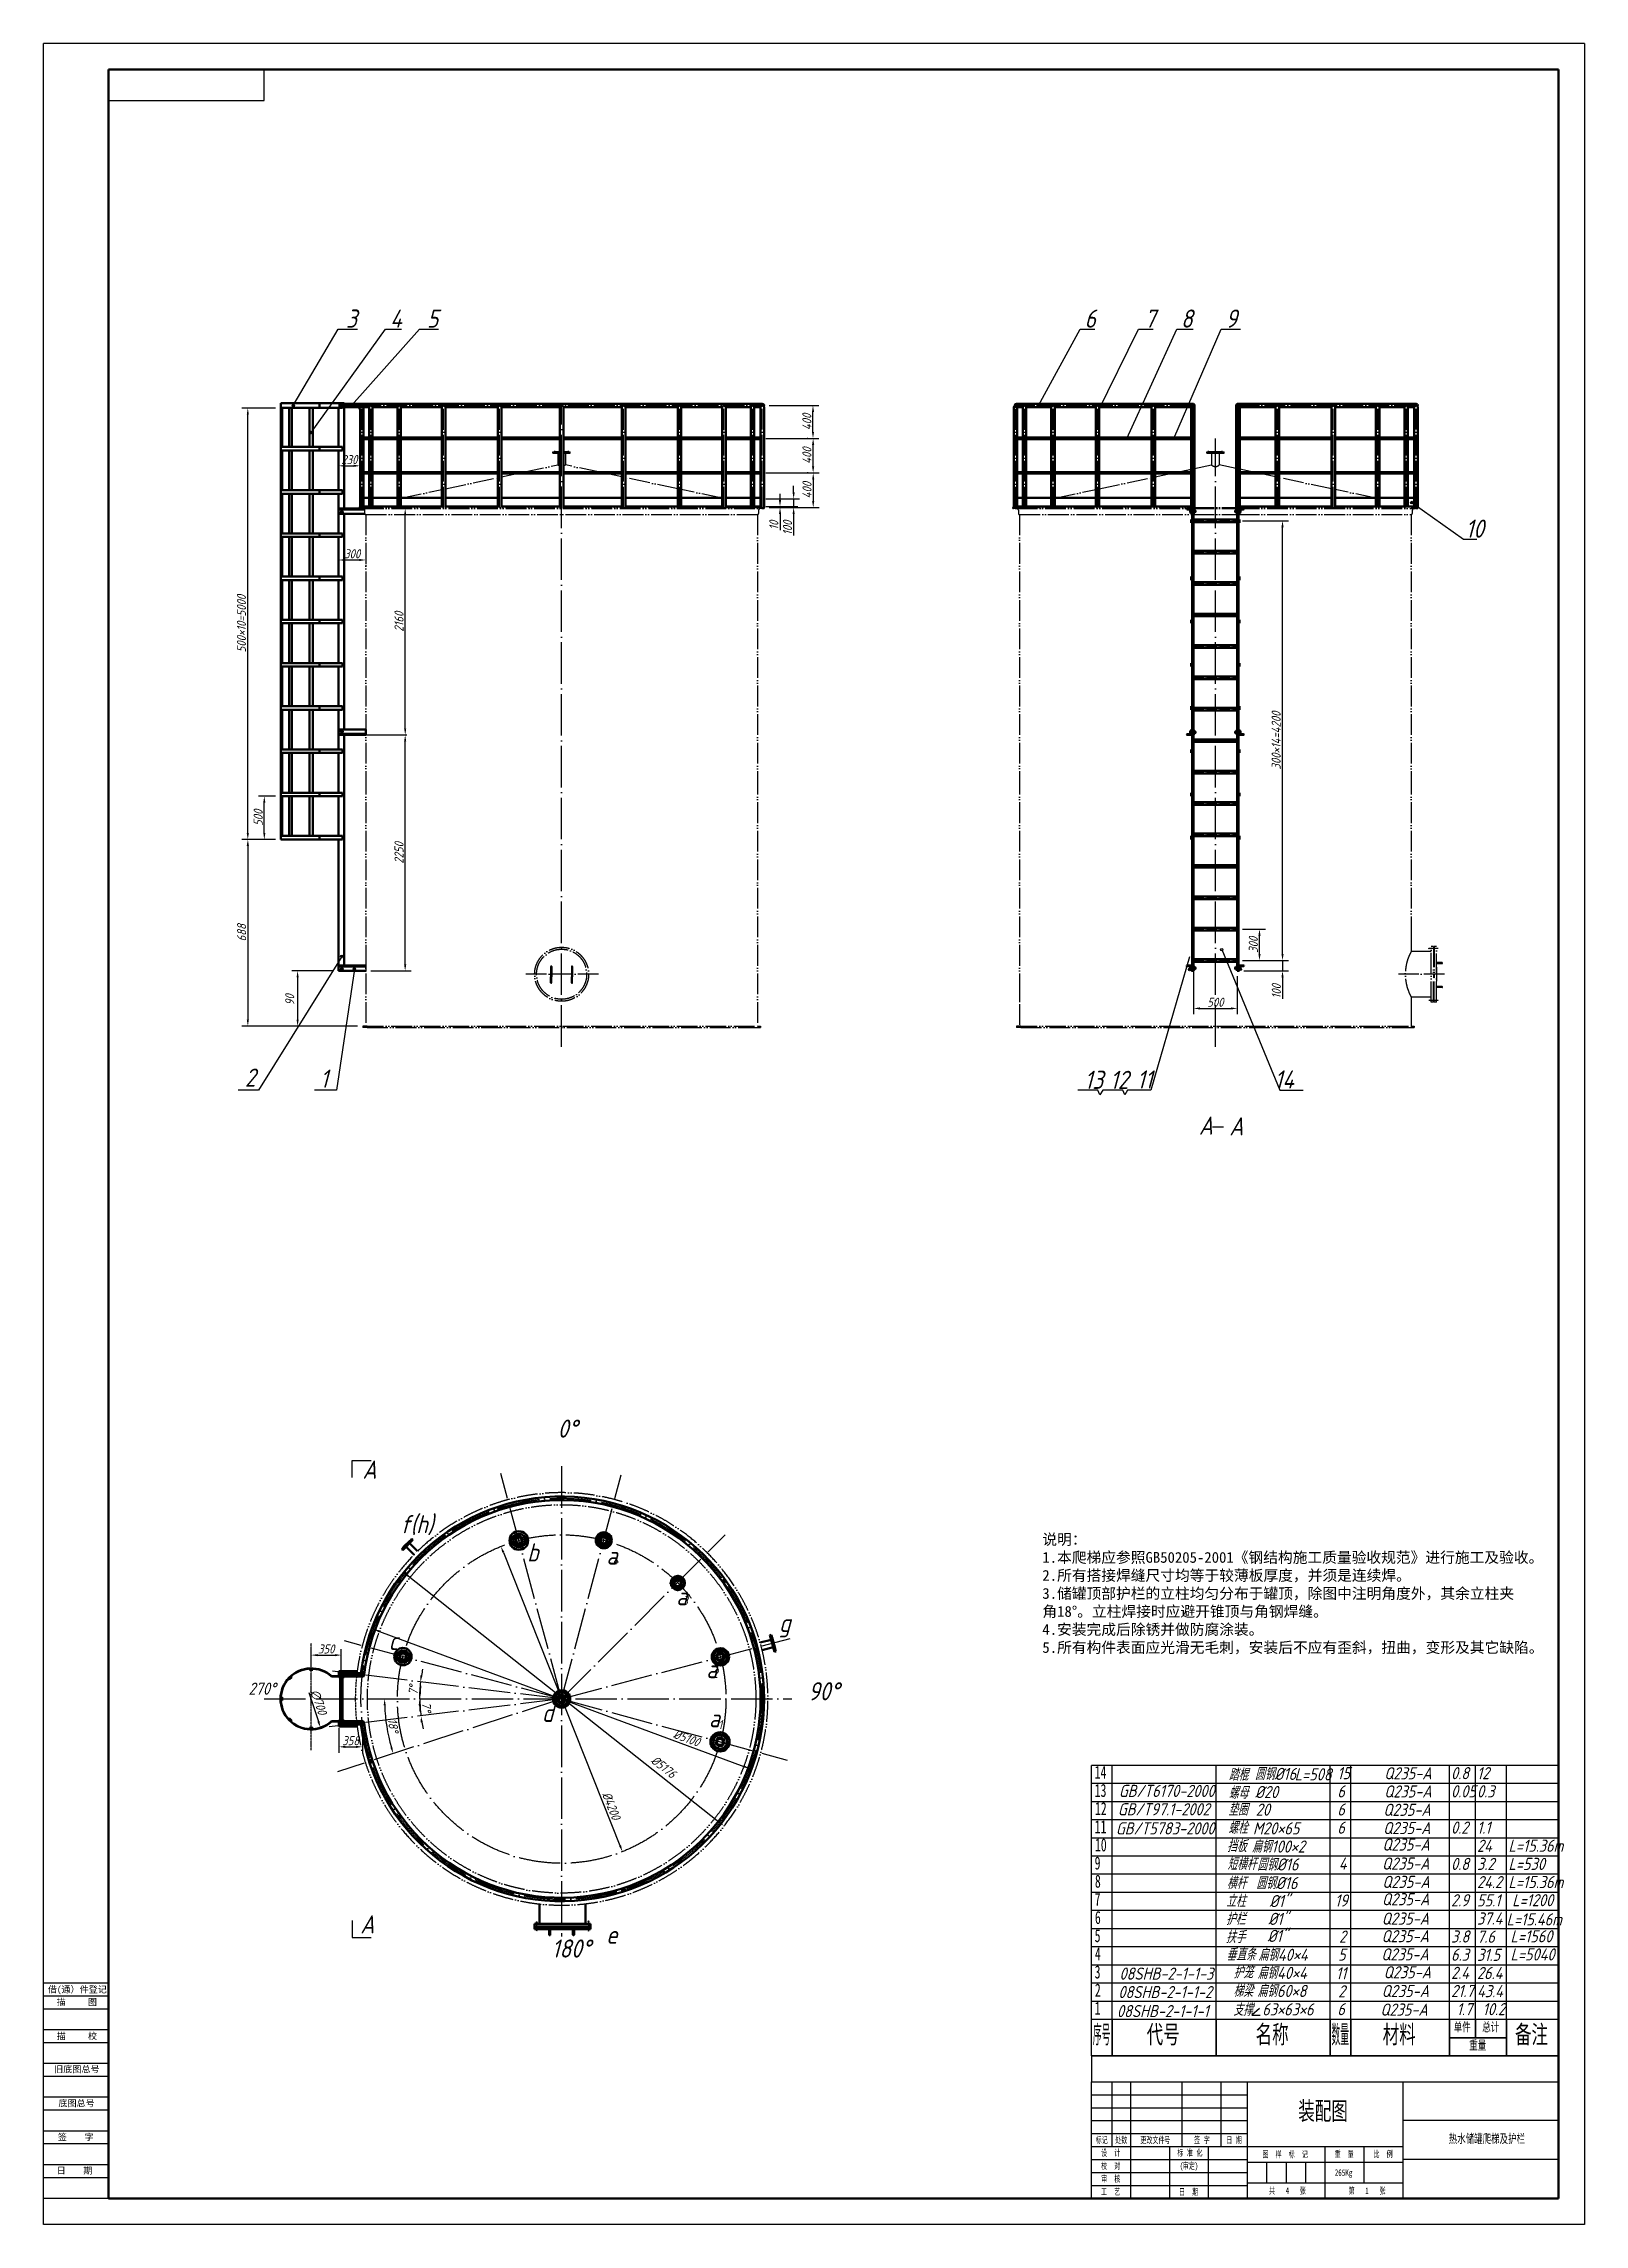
# Model space of a CAD drawing. Header units: millimetres. Extents: x 216 to 18036, y 72 to 25302.
import ezdxf
from ezdxf.enums import TextEntityAlignment as Align

# ---------------------------------------------------------------- set-up
doc = ezdxf.new("R2010")
doc.units = ezdxf.units.MM
for name, pattern in [('ACAD_ISO04W100', [30, 24, -3, 0, -3]), ('ACAD_ISO05W100', [33, 24, -3, 0, -3, 0, -3]), ('CENTER', [2, 1.25, -0.25, 0.25, -0.25])]:
    doc.linetypes.add(name, pattern=pattern)
for name, color, linetype in [('CL', 253, 'CENTER'), ('SM', 110, 'Continuous'), ('XT', 131, 'Continuous'), ('双点划线', 5, 'ACAD_ISO05W100'), ('双点画线', 6, 'ACAD_ISO05W100'), ('标注', 254, 'Continuous'), ('点划线', 1, 'ACAD_ISO04W100'), ('点画线', 1, 'ACAD_ISO04W100'), ('细实线', 253, 'Continuous')]:
    doc.layers.add(name, color=color, linetype=linetype)
doc.layers.add('粗实线', color=4, linetype='Continuous', lineweight=50)
doc.styles.add('GB', font='gbeitc.shx', dxfattribs={"bigfont": 'gbcbig.shx'})
doc.styles.get("Standard").update_dxf_attribs({"font": 'SIMFANG.TTF'})
doc.styles.add('TextStyle0', font='SIMFANG.TTF', dxfattribs={"width": 0.34603})
doc.styles.add('标准', font='SIMFANG.TTF', dxfattribs={"width": 0.667})
doc.dimstyles.new('GB$0', dxfattribs={"dimscale": 30, "dimtxt": 3.5, "dimasz": 2.5, "dimexe": 2.25, "dimexo": 2, "dimtad": 1, "dimdec": 0, "dimtxsty": 'GB', "dimcen": 2.5, "dimadec": 0, "dimazin": 0, "dimtfac": 1, "dimtdec": 0, "dimtmove": 0, "dimatfit": 3, "dimfxl": 0, "dimarcsym": 0})
doc.dimstyles.new('GB$2', dxfattribs={"dimscale": 30, "dimtxt": 3.5, "dimasz": 2.5, "dimexe": 2.25, "dimexo": 2, "dimtad": 1, "dimdec": 0, "dimtxsty": 'GB', "dimcen": 2.5, "dimadec": 0, "dimazin": 0, "dimtfac": 1, "dimtdec": 0, "dimtmove": 0, "dimatfit": 3, "dimfxl": 0, "dimarcsym": 0})
doc.dimstyles.new('GB$3', dxfattribs={"dimscale": 30, "dimtxt": 3.5, "dimasz": 2.5, "dimexe": 2.25, "dimexo": 2, "dimtad": 1, "dimtoh": 1, "dimdec": 0, "dimtxsty": 'GB', "dimcen": 2.5, "dimadec": 0, "dimazin": 0, "dimtfac": 1, "dimtdec": 0, "dimtmove": 0, "dimatfit": 3, "dimfxl": 0, "dimarcsym": 0})

msp = doc.modelspace()

# ---------------------------------------------------------------- texts
at = {"lineweight": -3, "style": '标准', "width": 0.667}
for s, height, p in [('14', 150, (12371.6, 5227.4)), ('13', 150, (12371.6, 5017.4)), ('12', 150, (12374.8, 4807.4)), ('11', 150, (12371.6, 4597.4)), ('9', 150, (12371.6, 4177.4)), ('10', 150, (12374.8, 4387.4)), ('8', 150, (12374.8, 3967.4)), ('7', 150, (12371.6, 3757.4)), ('6', 150, (12374.8, 3547.4)), ('5', 150, (12371.6, 3337.4)), ('3', 150, (12371.6, 2917.4)), ('4', 150, (12374.8, 3127.4)), ('2', 150, (12374.8, 2707.4)), ('1', 150, (12371.6, 2497.4)), ('标记', 75, (12383.5, 1009.9)), ('处数', 75, (12608.5, 1011.1)), ('更改文件', 75, (12899.5, 1009.9)), ('号', 75, (13176.4, 1009.9)), ('签 字', 75, (13522.1, 1011.1)), ('日 期', 75, (13892.7, 1009.9)), ('校  对', 75, (12445.8, 710.5)), ('设  计', 75, (12446.8, 862.3)), ('标 准 化', 75, (13327.8, 864)), ('(', 75, (13356.2, 711.1)), ('审定', 75, (13390.8, 711.1)), (')', 75, (13529.3, 711.1)), ('图  样  标  记', 75, (14312.2, 844.9)), ('重  量', 75, (15146.8, 848.1)), ('比  例', 75, (15596.8, 847.7)), ('审  核', 75, (12446.8, 561.1)), ('共   4   张', 75, (14388.2, 424.9)), ('265Kg', 75, (15148.5, 633.6)), ('第   1   张', 75, (15309.1, 424.9)), ('工  艺', 75, (12445.8, 413.3)), ('日  期', 75, (13346.8, 409.9))]:
    msp.add_text(s, height=height, dxfattribs=at).set_placement(p)
at = {"lineweight": -3, "char_height": 75, "width": 18662.4, "attachment_point": 5}
for s, insert in [('\\f仿宋_GB2312|b0|i0|c134|p49;借(通）件登记', (606.3, 2780.2)), ('\\f仿宋_GB2312|b0|i0|c134|p49;描     图', (599.7, 2641.5)), ('\\f仿宋_GB2312|b0|i0|c134|p49;描     校', (600.9, 2246.6)), ('\\f仿宋_GB2312|b0|i0|c134|p49;旧底图总号', (599.8, 1862.8)), ('\\f仿宋_GB2312|b0|i0|c134|p49;底图总号', (597.1, 1469.2)), ('签    字', (588.1, 1077.1)), ('日    期', (573.3, 689.9))]:
    msp.add_mtext(s, dxfattribs=dict(at, insert=insert))
at = {"lineweight": -3, "attachment_point": 1}
for s, insert, char_height, style in [('\\fFangSong_GB2312|b0|i0|p34;序号', (12350.8, 2375.7), 210, 'TextStyle0'), ('\\fFangSong_GB2312|b0|i0|p34;代号', (12973.4, 2375.7), 210, '标准'), ('\\fFangSong_GB2312|b0|i0|p34;名称', (14233.4, 2375.7), 210, '标准'), ('\\fFangSong_GB2312|b0|i0|p34;数量', (15110.8, 2375.7), 210, 'TextStyle0'), ('\\fFangSong_GB2312|b0|i0|p34;材料', (15703.4, 2375.7), 210, '标准'), ('\\fFangSong_GB2312|b0|i0|p34;单件', (16524.6, 2408.8), 105, '标准'), ('\\fFangSong_GB2312|b0|i0|p34;总计', (16854.6, 2408.8), 105, '标准'), ('\\fFangSong_GB2312|b0|i0|p34;备注', (17233.4, 2375.7), 210, '标准'), ('\\fFangSong_GB2312|b0|i0|p34;重量', (16704.6, 2198.8), 105, '标准'), ('\\fFangSong_GB2312|b0|i0|p34;装配图', (14727, 1490.7), 210, '标准')]:
    msp.add_mtext(s, dxfattribs=dict(at, insert=insert, char_height=char_height, style=style))
at = {"insert": (16467.2, 1116.9), "char_height": 105, "attachment_point": 1, "style": '标准'}
msp.add_mtext('{\\fFangSong_GB2312|b0|i0|c134|p34;热水储罐爬梯及护栏}', dxfattribs=at)
at = {"layer": '标注', "style": 'GB'}
for s, height, p in [('2', 210, (2543.8, 13234.5)), ('1', 210, (3414.6, 13221.7)), ('踏棍', 140.62, (13922.1, 5205.8)), ('圆钢%%C16', 140.62, (14226, 5213.4)), ('L=508', 140.62, (14685, 5208.5)), ('15', 140.62, (15178.5, 5221.9)), ('Q235-A', 140.62, (15720.9, 5220.4)), ('0.8', 140.62, (16493.9, 5221.9)), ('12', 140.62, (16793.9, 5221.9)), ('GB/T6170-2000', 140.625, (12652.3, 5016.6)), ('螺母', 140.62, (13922.1, 4995.8)), ('%%C20', 140.62, (14226, 5003.4)), ('6', 140.6, (15178.5, 5011.9)), ('Q235-A', 140.62, (15720.9, 5010.4)), ('0.05', 140.62, (16493.9, 5011.9)), ('0.3', 140.62, (16793.9, 5011.9)), ('GB/T97.1-2002', 140.625, (12640.3, 4804.1)), ('垫圈', 140.62, (13916.1, 4799.7)), ('20', 140.62, (14234.9, 4799.7)), ('6', 140.6, (15178.5, 4801.9)), ('Q235-A', 140.62, (15710.7, 4797.8)), ('GB/T5783-2000', 140.625, (12617.7, 4583)), ('螺栓', 140.62, (13915.7, 4590.4)), ('M20×65', 140.62, (14202.3, 4582.8)), ('6', 140.6, (15178.5, 4591.9)), ('Q235-A', 140.62, (15708, 4586.5)), ('0.2', 140.62, (16493.9, 4591.9)), ('1.1', 140.62, (16793.9, 4591.9)), ('挡板', 140.62, (13902.8, 4378.2)), ('短横杆', 140.62, (13905.3, 4172.2)), ('扁钢100×2', 140.62, (14190.6, 4373)), ('圆钢%%C16', 140.62, (14252.4, 4165.7)), ('4', 140.6, (15195.5, 4175.9)), ('Q235-A', 140.62, (15696.1, 4176.1)), ('Q235-A', 140.62, (15699.6, 4395.9)), ('0.8', 140.62, (16493.9, 4171.9)), ('24', 140.62, (16793.9, 4381.9)), ('3.2', 140.62, (16793.9, 4171.9)), ('L=15.36m', 140.62, (17157.8, 4382.1)), ('L=530', 140.62, (17157.8, 4172.1)), ('横杆', 140.62, (13899.7, 3952.6)), ('圆钢%%C16', 140.62, (14240.8, 3950.9)), ('Q235-A', 140.62, (15699, 3964)), ('24.2', 140.62, (16793.9, 3961.9)), ('L=15.36m', 140.62, (17157.8, 3962.1)), ('立柱', 140.62, (13891.6, 3742.4)), ('%%C1"', 140.62, (14394.2, 3741.6)), ('19', 140.62, (15150.7, 3748.8)), ('Q235-A', 140.62, (15694.4, 3763.4)), ('2.9', 140.62, (16493.9, 3751.9)), ('55.1', 140.62, (16793.9, 3749.9)), ('L=1200', 140.62, (17201.1, 3752.4)), ('护栏', 140.62, (13890, 3535.2)), ('%%C1"', 140.62, (14379.5, 3535.8)), ('Q235-A', 140.62, (15691.7, 3539.3)), ('37.4', 140.62, (16793.9, 3539.9)), ('L=15.46m', 140.62, (17135.8, 3530.8)), ('扶手', 140.62, (13888.5, 3325.8)), ('%%C1"', 140.62, (14371, 3338.9)), ('2', 140.6, (15197.3, 3330.8)), ('Q235-A', 140.62, (15689.7, 3336)), ('3.8', 140.62, (16493.9, 3331.9)), ('7.6', 140.62, (16793.9, 3329.9)), ('L=1560', 140.62, (17181.4, 3334.9)), ('垂直条', 140.62, (13894.9, 3123.2)), ('护笼', 140.62, (13977.9, 2918.6)), ('扁钢40×4', 140.62, (14256.1, 2911.1)), ('扁钢40×4', 140.62, (14266.3, 3120.3)), ('11', 140.62, (15162.2, 2907)), ('5', 140.6, (15186.5, 3123)), ('Q235-A', 140.62, (15686.9, 3125.4)), ('Q235-A', 140.62, (15714.2, 2918.5)), ('2.4', 140.62, (16493.9, 2911.9)), ('6.3', 140.62, (16493.9, 3121.9)), ('31.5', 140.62, (16793.9, 3119.9)), ('26.4', 140.62, (16793.9, 2909.9)), ('L=5040', 140.62, (17181.4, 3124.9)), ('梯梁', 140.62, (13975.5, 2701.6)), ('扁钢60×8', 140.62, (14254.3, 2702.1)), ('2', 140.6, (15187.4, 2697.7)), ('Q235-A', 140.62, (15690.8, 2701.3)), ('21.7', 140.62, (16493.9, 2701.9)), ('43.4', 140.62, (16793.9, 2699.9)), ('支撑', 140.62, (13975.2, 2485.5)), ('63×63×6', 140.62, (14310, 2489.4)), ('6', 140.6, (15178.5, 2491.9)), ('Q235-A', 140.62, (15676.6, 2486.4)), ('1.7', 140.62, (16558.5, 2491.9)), ('10.2', 140.62, (16858.5, 2491.9))]:
    msp.add_text(s, height=height, dxfattribs=at).set_placement(p)
for s, insert, char_height, width, attachment_point in [('3', (3713.3, 22120.6), 210, 2181.788, 4), ('4', (4223.6, 22120.6), 210, 2181.788, 4), ('5', (4649.4, 22120.6), 210, 2181.788, 4), ('6', (12254.7, 22120.6), 210, 2181.788, 4), ('7', (12949.1, 22120.6), 210, 2181.788, 4), ('8', (13369.7, 22120.6), 210, 2181.788, 4), ('9', (13886.3, 22120.6), 210, 2181.788, 4), ('10', (16660.9, 19690.1), 210, 2181.788, 4), ('13', (12254.2, 13313.5), 210, 2181.788, 4), ('12', (12550.1, 13313.5), 210, 2181.788, 4), ('11', (12860.3, 13317.5), 210, 2181.788, 4), ('14', (14675.6, 13317.5), 210, 2181.788, 6), (' A', (13463.5, 12783.3), 210, 2181.788, 4), (' A', (13816.1, 12776), 210, 2181.788, 4), ('0%%D', (6161.6, 9278.4), 210, 2181.788, 4), (' A', (3790.2, 8803), 210, 2181.788, 4), ('f(h)', (4343.1, 8162.4), 210, 2181.788, 4), ('b', (5808.5, 7846.1), 210, 2181.788, 4), ('a', (6725.3, 7810.2), 210, 2181.788, 4), ('4', (6797.7, 7760.3), 105, 2181.788, 4), ('a', (7532.1, 7339.4), 210, 2181.788, 4), ('3', (7604.4, 7289.5), 105, 2181.788, 4), ('g', (8722.1, 6999.3), 210, 2181.788, 4), ('c', (4205.8, 6821.4), 210, 2181.788, 4), ('270%%D', (2586, 6340), 140, 192.001, 1), ('a', (7879.9, 6496.2), 210, 2181.788, 4), ('2', (7952.2, 6446.2), 105, 2181.788, 4), ('90%%D', (9059.1, 6239.8), 210, 2181.788, 4), ('d', (5978.5, 5989.6), 210, 2181.788, 4), ('a', (7909.8, 5928.3), 210, 2181.788, 4), ('1', (8018.3, 5853.4), 105, 2181.788, 4), (' A', (3765, 3543.3), 210, 2181.788, 4), ('180%%D', (6091.6, 3263.4), 210, 2181.788, 4), ('e', (6722, 3424.2), 210, 2181.788, 4)]:
    msp.add_mtext(s, dxfattribs=dict(at, insert=insert, char_height=char_height, width=width, attachment_point=attachment_point))
at = {"layer": '标注', "insert": (11767, 8059.5), "char_height": 125, "width": 5513.238, "attachment_point": 1}
msp.add_mtext('说明：\\P1.本爬梯应参照GB50205-2001《钢结构施工质量验收规范》进行施工及验收。\\P2.所有搭接焊缝尺寸均等于较薄板厚度，并须是连续焊。\\P3.储罐顶部护栏的立柱均匀分布于罐顶，除图中注明角度外，其余立柱夹角18%%D。立柱焊接时应避开锥顶与角钢焊缝。\\P4.安装完成后除锈并做防腐涂装。\\P5.所有构件表面应光滑无毛刺，安装后不应有歪斜，扭曲，变形及其它缺陷。', dxfattribs=at)
at = {"layer": '标注', "style": 'GB', "flags": 4}
for tag, p in [('08SHB-2-1-1-3', (13201.3, 2973.1)), ('08SHB-2-1-1-2', (13187.5, 2759.9)), ('08SHB-2-1-1-1', (13160, 2539.9))]:
    msp.add_attdef(tag, text='', height=140.6, dxfattribs=at).set_placement(p, align=Align.MIDDLE)

# ---------------------------------------------------------------- blocks, each defined once
blk = doc.blocks.new('*D2')
at = {"layer": 'Defpoints', "color": 0, "ltscale": 0.5}
for p in [(3628, 14574), (3153, 13935), (3907, 13935)]:
    blk.add_point(p, dxfattribs=at)
at = {"layer": '标注', "color": 0, "lineweight": -2, "ltscale": 0.5}
for p, q in [((3568, 14574), (3086, 14574)), ((3153, 14499), (3153, 14010)), ((3847, 13935), (3086, 13935))]:
    blk.add_line(p, q, dxfattribs=at)
at = {"layer": '标注', "color": 0, "ltscale": 0.5}
for points in [[(3141, 14499), (3166, 14499), (3153, 14574)], [(3141, 14010), (3166, 14010), (3153, 13935)]]:
    blk.add_solid(points, dxfattribs=at)
at = {"layer": '标注', "color": 0, "ltscale": 0.5, "insert": (3062, 14239), "char_height": 105, "attachment_point": 5, "rotation": 90, "style": 'GB'}
blk.add_mtext('90', dxfattribs=at)
blk = doc.blocks.new('*D10')
at = {"layer": 'Defpoints', "color": 0, "ltscale": 0.5}
for p in [(4397, 17303), (4405, 17303), (3941, 14574)]:
    blk.add_point(p, dxfattribs=at)
at = {"layer": '标注', "color": 0, "lineweight": -2, "ltscale": 0.5}
for p, q in [((4345, 17303), (4330, 17303)), ((4397, 14649), (4397, 17228)), ((4001, 14574), (4465, 14574))]:
    blk.add_line(p, q, dxfattribs=at)
at = {"layer": '标注', "color": 0, "ltscale": 0.5}
for points in [[(4385, 17228), (4410, 17228), (4397, 17303)], [(4385, 14649), (4410, 14649), (4397, 14574)]]:
    blk.add_solid(points, dxfattribs=at)
at = {"layer": '标注', "color": 0, "ltscale": 0.5, "insert": (4326, 15939), "char_height": 105, "attachment_point": 5, "rotation": 90, "style": 'GB'}
blk.add_mtext('2250', dxfattribs=at)
blk = doc.blocks.new('*D11')
at = {"layer": 'Defpoints', "color": 0, "ltscale": 0.5}
for p in [(2959, 16095), (2578, 13935), (3907, 13935)]:
    blk.add_point(p, dxfattribs=at)
at = {"layer": '标注', "color": 0, "lineweight": -2, "ltscale": 0.5}
for p, q in [((2899, 16095), (2510, 16095)), ((2578, 16020), (2578, 14010)), ((3847, 13935), (2510, 13935))]:
    blk.add_line(p, q, dxfattribs=at)
at = {"layer": '标注', "color": 0, "ltscale": 0.5}
for points in [[(2565, 16020), (2590, 16020), (2578, 16095)], [(2565, 14010), (2590, 14010), (2578, 13935)]]:
    blk.add_solid(points, dxfattribs=at)
at = {"layer": '标注', "color": 0, "ltscale": 0.5, "insert": (2506, 15015), "char_height": 105, "attachment_point": 5, "rotation": 90, "style": 'GB'}
blk.add_mtext('688', dxfattribs=at)
blk = doc.blocks.new('*D12')
at = {"layer": 'Defpoints', "color": 0, "ltscale": 0.5}
for p in [(2577, 21086), (2959, 21086), (2959, 16095)]:
    blk.add_point(p, dxfattribs=at)
at = {"layer": '标注', "color": 0, "lineweight": -2, "ltscale": 0.5}
for p, q in [((2899, 21086), (2510, 21086)), ((2577, 16170), (2577, 21011)), ((2899, 16095), (2510, 16095))]:
    blk.add_line(p, q, dxfattribs=at)
at = {"layer": '标注', "color": 0, "ltscale": 0.5}
for points in [[(2565, 21011), (2590, 21011), (2577, 21086)], [(2565, 16170), (2590, 16170), (2577, 16095)]]:
    blk.add_solid(points, dxfattribs=at)
at = {"layer": '标注', "color": 0, "ltscale": 0.5, "insert": (2503, 18591), "char_height": 105, "attachment_point": 5, "rotation": 90, "style": 'GB'}
blk.add_mtext('500×10=5000', dxfattribs=at)
blk = doc.blocks.new('*D3')
at = {"layer": 'Defpoints', "color": 0, "ltscale": 0.5}
for p in [(2768, 16595), (2959, 16595), (2959, 16095)]:
    blk.add_point(p, dxfattribs=at)
at = {"layer": '标注', "color": 0, "lineweight": -2, "ltscale": 0.5}
for p, q in [((2899, 16595), (2701, 16595)), ((2768, 16170), (2768, 16520)), ((2899, 16095), (2701, 16095))]:
    blk.add_line(p, q, dxfattribs=at)
at = {"layer": '标注', "color": 0, "ltscale": 0.5}
for points in [[(2756, 16520), (2781, 16520), (2768, 16595)], [(2756, 16170), (2781, 16170), (2768, 16095)]]:
    blk.add_solid(points, dxfattribs=at)
at = {"layer": '标注', "color": 0, "ltscale": 0.5, "insert": (2697, 16345), "char_height": 105, "attachment_point": 5, "rotation": 90, "style": 'GB'}
blk.add_mtext('500', dxfattribs=at)
blk = doc.blocks.new('*D13')
at = {"layer": 'Defpoints', "color": 0, "ltscale": 0.5}
for p in [(13514, 14720), (14022, 14574), (14022, 14140)]:
    blk.add_point(p, dxfattribs=at)
at = {"layer": '标注', "color": 0, "lineweight": -2, "ltscale": 0.5}
for p, q in [((13514, 14660), (13514, 14072)), ((14022, 14514), (14022, 14072)), ((13589, 14140), (13947, 14140))]:
    blk.add_line(p, q, dxfattribs=at)
at = {"layer": '标注', "color": 0, "ltscale": 0.5}
for points in [[(13589, 14152), (13589, 14127), (13514, 14140)], [(13947, 14152), (13947, 14127), (14022, 14140)]]:
    blk.add_solid(points, dxfattribs=at)
at = {"layer": '标注', "color": 0, "ltscale": 0.5, "insert": (13768, 14211), "char_height": 105, "attachment_point": 5, "style": 'GB'}
blk.add_mtext('500', dxfattribs=at)
blk = doc.blocks.new('*D4')
at = {"layer": 'Defpoints', "color": 0, "ltscale": 0.5}
for p in [(14022, 19782), (14545, 19782), (14082, 14694)]:
    blk.add_point(p, dxfattribs=at)
at = {"layer": '标注', "color": 0, "lineweight": -2, "ltscale": 0.5}
for p, q in [((14082, 19782), (14612, 19782)), ((14545, 14769), (14545, 19707)), ((14142, 14694), (14612, 14694))]:
    blk.add_line(p, q, dxfattribs=at)
at = {"layer": '标注', "color": 0, "ltscale": 0.5}
for points in [[(14532, 19707), (14557, 19707), (14545, 19782)], [(14532, 14769), (14557, 14769), (14545, 14694)]]:
    blk.add_solid(points, dxfattribs=at)
at = {"layer": '标注', "color": 0, "ltscale": 0.5, "insert": (14471, 17238), "char_height": 105, "attachment_point": 5, "rotation": 90, "style": 'GB'}
blk.add_mtext('300×14=4200', dxfattribs=at)
blk = doc.blocks.new('*D14')
at = {"layer": 'Defpoints', "color": 0, "ltscale": 0.5}
for p in [(8508, 20035), (8553, 19935), (8890, 19935)]:
    blk.add_point(p, dxfattribs=at)
at = {"layer": '标注', "color": 0, "lineweight": -2, "ltscale": 0.5}
for p, q in [((8890, 20110), (8890, 20185)), ((8568, 20035), (8958, 20035)), ((8613, 19935), (8958, 19935)), ((8890, 20035), (8890, 19935)), ((8890, 19860), (8890, 19612))]:
    blk.add_line(p, q, dxfattribs=at)
at = {"layer": '标注', "color": 0, "ltscale": 0.5}
for points in [[(8878, 20110), (8903, 20110), (8890, 20035)], [(8878, 19860), (8903, 19860), (8890, 19935)]]:
    blk.add_solid(points, dxfattribs=at)
at = {"layer": '标注', "color": 0, "ltscale": 0.5, "insert": (8819, 19699), "char_height": 105, "attachment_point": 5, "rotation": 90, "style": 'GB'}
blk.add_mtext('100', dxfattribs=at)
blk = doc.blocks.new('*D15')
at = {"layer": 'Defpoints', "color": 0, "ltscale": 0.5}
for p in [(8508, 20335), (8548, 19935), (9117, 19935)]:
    blk.add_point(p, dxfattribs=at)
at = {"layer": '标注', "color": 0, "lineweight": -2, "ltscale": 0.5}
for p, q in [((8568, 20335), (9184, 20335)), ((9117, 20260), (9117, 20010)), ((8608, 19935), (9184, 19935))]:
    blk.add_line(p, q, dxfattribs=at)
at = {"layer": '标注', "color": 0, "ltscale": 0.5}
for points in [[(9104, 20260), (9129, 20260), (9117, 20335)], [(9104, 20010), (9129, 20010), (9117, 19935)]]:
    blk.add_solid(points, dxfattribs=at)
at = {"layer": '标注', "color": 0, "ltscale": 0.5, "insert": (9045, 20135), "char_height": 105, "attachment_point": 5, "rotation": 90, "style": 'GB'}
blk.add_mtext('400', dxfattribs=at)
blk = doc.blocks.new('*D16')
at = {"layer": 'Defpoints', "color": 0, "ltscale": 0.5}
for p in [(8508, 20735), (9116, 20735), (9117, 20335)]:
    blk.add_point(p, dxfattribs=at)
at = {"layer": '标注', "color": 0, "lineweight": -2, "ltscale": 0.5}
for p, q in [((8568, 20735), (9183, 20735)), ((9116, 20410), (9116, 20660)), ((9057, 20335), (9048, 20335))]:
    blk.add_line(p, q, dxfattribs=at)
at = {"layer": '标注', "color": 0, "ltscale": 0.5}
for points in [[(9103, 20660), (9128, 20660), (9116, 20735)], [(9103, 20410), (9128, 20410), (9116, 20335)]]:
    blk.add_solid(points, dxfattribs=at)
at = {"layer": '标注', "color": 0, "ltscale": 0.5, "insert": (9044, 20535), "char_height": 105, "attachment_point": 5, "rotation": 90, "style": 'GB'}
blk.add_mtext('400', dxfattribs=at)
blk = doc.blocks.new('*D5')
at = {"layer": 'Defpoints', "color": 0, "ltscale": 0.5}
for p in [(8548, 21115), (9114, 21115), (9116, 20735)]:
    blk.add_point(p, dxfattribs=at)
at = {"layer": '标注', "color": 0, "lineweight": -2, "ltscale": 0.5}
for p, q in [((8608, 21115), (9182, 21115)), ((9114, 20810), (9114, 21040)), ((9056, 20735), (9047, 20735))]:
    blk.add_line(p, q, dxfattribs=at)
at = {"layer": '标注', "color": 0, "ltscale": 0.5}
for points in [[(9102, 21040), (9127, 21040), (9114, 21115)], [(9102, 20810), (9127, 20810), (9114, 20735)]]:
    blk.add_solid(points, dxfattribs=at)
at = {"layer": '标注', "color": 0, "ltscale": 0.5, "insert": (9043, 20925), "char_height": 105, "attachment_point": 5, "rotation": 90, "style": 'GB'}
blk.add_mtext('400', dxfattribs=at)
blk = doc.blocks.new('*D6')
at = {"layer": 'Defpoints', "color": 0, "ltscale": 0.5}
for p in [(3628, 19331), (3941, 19331), (3941, 19328)]:
    blk.add_point(p, dxfattribs=at)
at = {"layer": '标注', "color": 0, "lineweight": -2, "ltscale": 0.5}
for p, q in [((3628, 19271), (3628, 19260)), ((3703, 19328), (3866, 19328)), ((3941, 19271), (3941, 19260))]:
    blk.add_line(p, q, dxfattribs=at)
at = {"layer": '标注', "color": 0, "ltscale": 0.5}
for points in [[(3703, 19340), (3703, 19315), (3628, 19328)], [(3866, 19340), (3866, 19315), (3941, 19328)]]:
    blk.add_solid(points, dxfattribs=at)
at = {"layer": '标注', "color": 0, "ltscale": 0.5, "insert": (3784, 19399), "char_height": 105, "attachment_point": 5, "style": 'GB'}
blk.add_mtext('300', dxfattribs=at)
blk = doc.blocks.new('*D7')
at = {"layer": 'Defpoints', "color": 0, "ltscale": 0.5}
for p in [(3628, 20417), (3876, 20417), (3876, 20417)]:
    blk.add_point(p, dxfattribs=at)
at = {"layer": '标注', "color": 0, "lineweight": -2, "ltscale": 0.5}
for p, q in [((3628, 20477), (3628, 20485)), ((3876, 20477), (3876, 20485)), ((3703, 20417), (3801, 20417))]:
    blk.add_line(p, q, dxfattribs=at)
at = {"layer": '标注', "color": 0, "ltscale": 0.5}
for points in [[(3703, 20430), (3703, 20405), (3628, 20417)], [(3801, 20430), (3801, 20405), (3876, 20417)]]:
    blk.add_solid(points, dxfattribs=at)
at = {"layer": '标注', "color": 0, "ltscale": 0.5, "insert": (3752, 20489), "char_height": 105, "attachment_point": 5, "style": 'GB'}
blk.add_mtext('230', dxfattribs=at)
blk = doc.blocks.new('*D17')
at = {"layer": 'Defpoints', "color": 0, "ltscale": 0.5}
for p in [(8508, 19945), (8650, 19935), (8733, 19945)]:
    blk.add_point(p, dxfattribs=at)
at = {"layer": '标注', "color": 0, "lineweight": -2, "ltscale": 0.5}
for p, q in [((8568, 19945), (8800, 19945)), ((8710, 19935), (8800, 19935)), ((8733, 20020), (8733, 20095)), ((8733, 19945), (8733, 19935)), ((8733, 19860), (8733, 19673))]:
    blk.add_line(p, q, dxfattribs=at)
at = {"layer": '标注', "color": 0, "ltscale": 0.5}
for points in [[(8720, 20020), (8745, 20020), (8733, 19945)], [(8720, 19860), (8745, 19860), (8733, 19935)]]:
    blk.add_solid(points, dxfattribs=at)
at = {"layer": '标注', "color": 0, "ltscale": 0.5, "insert": (8661, 19729), "char_height": 105, "attachment_point": 5, "rotation": 90, "style": 'GB'}
blk.add_mtext('10', dxfattribs=at)
blk = doc.blocks.new('*D8')
at = {"layer": 'Defpoints', "color": 0, "ltscale": 0.5}
for p in [(4397, 19923), (4398, 19923), (4398, 17303)]:
    blk.add_point(p, dxfattribs=at)
at = {"layer": '标注', "color": 0, "lineweight": -2, "ltscale": 0.5}
for p, q in [((4398, 17378), (4398, 19848)), ((4457, 19923), (4465, 19923)), ((4338, 17303), (4330, 17303))]:
    blk.add_line(p, q, dxfattribs=at)
at = {"layer": '标注', "color": 0, "ltscale": 0.5}
for points in [[(4385, 19848), (4410, 19848), (4398, 19923)], [(4385, 17378), (4410, 17378), (4398, 17303)]]:
    blk.add_solid(points, dxfattribs=at)
at = {"layer": '标注', "color": 0, "ltscale": 0.5, "insert": (4326, 18613), "char_height": 105, "attachment_point": 5, "rotation": 90, "style": 'GB'}
blk.add_mtext('2160', dxfattribs=at)
blk = doc.blocks.new('*D18')
at = {"layer": 'Defpoints', "color": 0, "ltscale": 0.5}
for p in [(3659, 6658), (3309, 6488), (3659, 6401)]:
    blk.add_point(p, dxfattribs=at)
at = {"layer": '标注', "color": 0, "lineweight": -2, "ltscale": 0.5}
for p, q in [((3309, 6548), (3309, 6725)), ((3384, 6658), (3584, 6658)), ((3659, 6461), (3659, 6725))]:
    blk.add_line(p, q, dxfattribs=at)
at = {"layer": '标注', "color": 0, "ltscale": 0.5}
for points in [[(3384, 6670), (3384, 6645), (3309, 6658)], [(3584, 6670), (3584, 6645), (3659, 6658)]]:
    blk.add_solid(points, dxfattribs=at)
at = {"layer": '标注', "color": 0, "ltscale": 0.5, "insert": (3484, 6729), "char_height": 105, "attachment_point": 5, "style": 'GB'}
blk.add_mtext('350', dxfattribs=at)
blk = doc.blocks.new('*D19')
at = {"layer": 'Defpoints', "color": 0, "ltscale": 0.5}
for p in [(3201, 6484), (3418, 5819)]:
    blk.add_point(p, dxfattribs=at)
at = {"layer": '标注', "color": 0, "lineweight": -2, "ltscale": 0.5}
blk.add_line((3285, 6226), (3394, 5890), dxfattribs=at)
at = {"layer": '标注', "color": 0, "ltscale": 0.5}
blk.add_solid([(3406, 5894), (3382, 5886), (3418, 5819)], dxfattribs=at)
at = {"layer": '标注', "color": 0, "ltscale": 0.5, "insert": (3396, 6115), "char_height": 105, "attachment_point": 5, "rotation": 288.0005, "style": 'GB'}
blk.add_mtext('∅700', dxfattribs=at)
blk = doc.blocks.new('*D20')
at = {"color": 0, "lineweight": -2}
blk.add_line((5533, 7845), (6882, 4454), dxfattribs=at)
at = {"color": 0}
for points in [[(5545, 7850), (5521, 7841), (5505, 7915)], [(6894, 4459), (6871, 4449), (6910, 4384)]]:
    blk.add_solid(points, dxfattribs=at)
at = {"layer": 'Defpoints', "color": 0}
for p in [(5505, 7915), (6910, 4384)]:
    blk.add_point(p, dxfattribs=at)
at = {"color": 0, "insert": (6782, 4915), "char_height": 105, "attachment_point": 5, "rotation": 291.6928, "style": 'GB'}
blk.add_mtext('%%c4200', dxfattribs=at)
blk = doc.blocks.new('*D9')
at = {"color": 0, "lineweight": -2}
blk.add_line((4431, 7574), (8025, 4728), dxfattribs=at)
at = {"color": 0}
for points in [[(4439, 7584), (4423, 7565), (4372, 7621)], [(8033, 4738), (8017, 4719), (8084, 4682)]]:
    blk.add_solid(points, dxfattribs=at)
at = {"layer": 'Defpoints', "color": 0}
for p in [(4372, 7621), (8084, 4682)]:
    blk.add_point(p, dxfattribs=at)
at = {"color": 0, "insert": (7387, 5365), "char_height": 105, "attachment_point": 5, "rotation": 321.6241, "style": 'GB'}
blk.add_mtext('%%C5176', dxfattribs=at)
blk = doc.blocks.new('*D21')
at = {"color": 0, "lineweight": -2}
blk.add_line((4101, 6932), (8313, 5371), dxfattribs=at)
at = {"color": 0}
for points in [[(4105, 6944), (4096, 6920), (4030, 6958)], [(8317, 5383), (8309, 5359), (8383, 5345)]]:
    blk.add_solid(points, dxfattribs=at)
at = {"layer": 'Defpoints', "color": 0}
for p in [(4030, 6958), (8383, 5345)]:
    blk.add_point(p, dxfattribs=at)
at = {"color": 0, "insert": (7653, 5699), "char_height": 105, "attachment_point": 5, "rotation": 339.6678, "style": 'GB'}
blk.add_mtext('%%C5100', dxfattribs=at)
blk = doc.blocks.new('*D22')
at = {"color": 0, "lineweight": -2}
for p, q in [((3631, 5813), (3631, 5529)), ((3903, 5813), (3903, 5529)), ((3706, 5597), (3828, 5597))]:
    blk.add_line(p, q, dxfattribs=at)
at = {"color": 0}
for points in [[(3706, 5609), (3706, 5584), (3631, 5597)], [(3828, 5609), (3828, 5584), (3903, 5597)]]:
    blk.add_solid(points, dxfattribs=at)
at = {"layer": 'Defpoints', "color": 0}
for p in [(3631, 5873), (3903, 5873), (3903, 5597)]:
    blk.add_point(p, dxfattribs=at)
at = {"color": 0, "insert": (3767, 5668), "char_height": 105, "attachment_point": 5, "style": 'GB'}
blk.add_mtext('358', dxfattribs=at)
blk = doc.blocks.new('*D24')
at = {"color": 0, "lineweight": -2}
for p, q in [((14082, 14694), (14612, 14694)), ((14545, 14769), (14545, 14844)), ((14545, 14694), (14545, 14574)), ((14097, 14574), (14612, 14574)), ((14545, 14499), (14545, 14251))]:
    blk.add_line(p, q, dxfattribs=at)
at = {"color": 0}
for points in [[(14532, 14769), (14557, 14769), (14545, 14694)], [(14532, 14499), (14557, 14499), (14545, 14574)]]:
    blk.add_solid(points, dxfattribs=at)
at = {"layer": 'Defpoints', "color": 0}
for p in [(14022, 14694), (14545, 14694), (14037, 14574)]:
    blk.add_point(p, dxfattribs=at)
at = {"color": 0, "insert": (14473, 14337), "char_height": 105, "attachment_point": 5, "rotation": 90, "style": 'GB'}
blk.add_mtext('100', dxfattribs=at)
blk = doc.blocks.new('*D25')
at = {"color": 0, "lineweight": -2}
for p, q in [((14082, 15057), (14346, 15057)), ((14278, 14769), (14278, 14982)), ((14142, 14694), (14346, 14694))]:
    blk.add_line(p, q, dxfattribs=at)
at = {"color": 0}
for points in [[(14266, 14982), (14291, 14982), (14278, 15057)], [(14266, 14769), (14291, 14769), (14278, 14694)]]:
    blk.add_solid(points, dxfattribs=at)
at = {"layer": 'Defpoints', "color": 0}
for p in [(14022, 15057), (14278, 15057), (14082, 14694)]:
    blk.add_point(p, dxfattribs=at)
at = {"color": 0, "insert": (14207, 14875), "char_height": 105, "attachment_point": 5, "rotation": 90, "style": 'GB'}
blk.add_mtext('300', dxfattribs=at)
blk = doc.blocks.new('*D26')
at = {"color": 0, "lineweight": -2}
for start, end in [(173.1208, 180), (167.8913, 170.5061), (182.6147, 185.2295)]:
    blk.add_arc((6207, 6151), 1644, start, end, dxfattribs=at)
at = {"color": 0}
for points in [[(4598, 6421), (4573, 6424), (4575, 6348)], [(4553, 6076), (4577, 6077), (4563, 6151)]]:
    blk.add_solid(points, dxfattribs=at)
at = {"layer": 'Defpoints', "color": 0}
for p in [(3557, 6471), (2766, 6151), (4569, 6283), (6207, 6151), (8870, 6151)]:
    blk.add_point(p, dxfattribs=at)
at = {"color": 0, "insert": (4492, 6254), "char_height": 105, "attachment_point": 5, "rotation": 86.5604, "style": 'GB'}
blk.add_mtext('7°', dxfattribs=at)
blk = doc.blocks.new('*D27')
at = {"color": 0, "lineweight": -2}
for start, end in [(180, 186.8817), (174.7572, 177.3786), (189.5031, 192.1245)]:
    blk.add_arc((6207, 6151), 1639, start, end, dxfattribs=at)
at = {"color": 0}
for points in [[(4582, 6226), (4557, 6227), (4567, 6151)], [(4578, 5879), (4602, 5883), (4579, 5955)]]:
    blk.add_solid(points, dxfattribs=at)
at = {"layer": 'Defpoints', "color": 0}
for p in [(2766, 6151), (4569, 6086), (6207, 6151), (8870, 6151), (3519, 5827)]:
    blk.add_point(p, dxfattribs=at)
at = {"color": 0, "insert": (4644, 6057), "char_height": 105, "attachment_point": 5, "rotation": 273.4409, "style": 'GB'}
blk.add_mtext('7°', dxfattribs=at)
blk = doc.blocks.new('*D28')
at = {"color": 0, "lineweight": -2}
blk.add_arc((6207, 6151), 2048, 182.0986, 195.9014, dxfattribs=at)
at = {"color": 0}
for points in [[(4148, 6076), (4173, 6077), (4159, 6151)], [(4249, 5594), (4226, 5587), (4259, 5519)]]:
    blk.add_solid(points, dxfattribs=at)
at = {"layer": 'Defpoints', "color": 0}
for p in [(2766, 6151), (6207, 6151), (8870, 6151), (4170, 5937), (3613, 5309)]:
    blk.add_point(p, dxfattribs=at)
at = {"color": 0, "insert": (4258, 5843), "char_height": 105, "attachment_point": 5, "rotation": 279, "style": 'GB'}
blk.add_mtext('18°', dxfattribs=at)

# ---------------------------------------------------------------- dimensions: what is measured, and where the dimension line sits
dim = msp.add_linear_dim(base=(14278.4, 15056.9), p1=(14082, 14693.9), p2=(14022, 15056.9), angle=90, text='300', dimstyle='GB$0')
dim.commit()
dim.dimension.update_dxf_attribs({"geometry": '*D25', "text_midpoint": (14207.2, 14875.4)})
dim = msp.add_linear_dim(base=(14544.7, 14693.9), p1=(14037, 14573.9), p2=(14022, 14693.9), angle=90, text='100', dimstyle='GB$0')
dim.commit()
dim.dimension.update_dxf_attribs({"geometry": '*D24', "text_midpoint": (14544.7, 14337.4), "dimtype": 160})
for p1, p2, text, picture, middle in [((5505.2, 7915.2), (6909.8, 4384.3), '%%c4200', '*D20', (6781.5, 4914.7)), ((4372.4, 7620.9), (8083.8, 4681.9), '%%C5176', '*D9', (7387, 5364.8)), ((4030.5, 6957.9), (8383.3, 5345), '%%C5100', '*D21', (7652.9, 5699.2))]:
    dim = msp.add_diameter_dim_2p(p1=p1, p2=p2, text=text, dimstyle='GB$3', override={"dimtmove": 2})
    dim.commit()
    dim.dimension.update_dxf_attribs({"geometry": picture, "text_midpoint": middle, "dimtype": 163})
for base, line1, picture, middle in [((4568.6, 6282.8), ((6206.9, 6151.4), (3556.6, 6471.2)), '*D26', (4492.2, 6254.5)), ((4568.8, 6085.8), ((6206.9, 6151.4), (3518.9, 5827)), '*D27', (4644.4, 6057.5)), ((4170.4, 5937.4), ((6206.9, 6151.4), (3613.3, 5308.7)), '*D28', (4257.6, 5842.7))]:
    dim = msp.add_angular_dim_2l(base=base, line1=line1, line2=((2766.3, 6151.4), (8869.8, 6151.4)), dimstyle='GB$2')
    dim.commit()
    dim.dimension.update_dxf_attribs({"geometry": picture, "text_midpoint": middle})
dim = msp.add_linear_dim(base=(3902.6, 5597), p1=(3631, 5873.4), p2=(3902.6, 5873.4), text='358', dimstyle='GB$0')
dim.commit()
dim.dimension.update_dxf_attribs({"geometry": '*D22', "text_midpoint": (3766.8, 5668.2)})
at = {"layer": '标注', "ltscale": 0.5}
for base, p1, p2, text, picture, middle in [((2577.5, 21086.3), (2959.4, 16095), (2959.4, 21086.3), '500×10=5000', '*D12', (2503.3, 18590.6)), ((9114.2, 21115.1), (9115.7, 20735.1), (8547.9, 21115.1), '400', '*D5', (9043, 20925.1)), ((4397.6, 19923.1), (4397.6, 17303.4), (4397.4, 19923.1), '2160', '*D8', (4326.3, 18613.3)), ((14544.7, 19781.9), (14082, 14693.9), (14022, 19781.9), '300×14=4200', '*D4', (14470.6, 17237.9)), ((4397.4, 17303.4), (3940.9, 14573.9), (4404.9, 17303.4), '2250', '*D10', (4326.1, 15938.7)), ((2577.6, 13935.1), (2959.4, 16095), (3906.9, 13935.1), '688', '*D11', (2506.3, 15015))]:
    dim = msp.add_linear_dim(base=base, p1=p1, p2=p2, angle=90, text=text, dimstyle='GB$0', dxfattribs=at)
    dim.commit()
    dim.dimension.update_dxf_attribs({"geometry": picture, "text_midpoint": middle})
for base, p1, p2, picture, middle in [((9115.7, 20735.1), (9116.5, 20335.1), (8507.9, 20735.1), '*D16', (9044.4, 20535.1)), ((9116.5, 19935.1), (8507.9, 20335.1), (8547.9, 19935.1), '*D15', (9045.3, 20135.1)), ((8890.3, 19935.1), (8507.9, 20035.1), (8552.9, 19935.1), '*D14', (8819.1, 19698.6)), ((2768, 16595), (2959.4, 16095), (2959.4, 16595), '*D3', (2696.8, 16345))]:
    dim = msp.add_linear_dim(base=base, p1=p1, p2=p2, angle=90, dimstyle='GB$0', dxfattribs=at)
    dim.commit()
    dim.dimension.update_dxf_attribs({"geometry": picture, "text_midpoint": middle})
for base, p1, p2, text, picture, middle in [((3875.9, 20417.3), (3627.9, 20417.3), (3875.9, 20417.3), '230', '*D7', (3751.9, 20488.5)), ((3940.9, 19327.9), (3627.9, 19330.7), (3940.9, 19330.7), '300', '*D6', (3784.4, 19399.2))]:
    dim = msp.add_linear_dim(base=base, p1=p1, p2=p2, text=text, dimstyle='GB$0', dxfattribs=at)
    dim.commit()
    dim.dimension.update_dxf_attribs({"geometry": picture, "text_midpoint": middle})
dim = msp.add_linear_dim(base=(8732.5, 19945.1), p1=(8650.4, 19935.1), p2=(8507.9, 19945.1), angle=90, dimstyle='GB$0', dxfattribs=at)
dim.commit()
dim.dimension.update_dxf_attribs({"geometry": '*D17', "text_midpoint": (8732.5, 19729.2), "dimtype": 160})
dim = msp.add_linear_dim(base=(14022, 14139.5), p1=(13514, 14719.9), p2=(14022, 14573.9), text='500', dimstyle='GB$0', dxfattribs=at)
dim.commit()
dim.dimension.update_dxf_attribs({"geometry": '*D13', "text_midpoint": (13768, 14139.5), "dimtype": 160})
dim = msp.add_linear_dim(base=(3153.5, 13935.1), p1=(3627.9, 14573.9), p2=(3906.9, 13935.1), angle=90, text='90', dimstyle='GB$0', override={"dimtmove": 2}, dxfattribs=at)
dim.commit()
dim.dimension.update_dxf_attribs({"geometry": '*D2', "text_midpoint": (3062.4, 14238.7), "dimtype": 160})
dim = msp.add_linear_dim(base=(3659.4, 6657.5), p1=(3309.4, 6488), p2=(3659.4, 6401.4), dimstyle='GB$0', dxfattribs=at)
dim.commit()
dim.dimension.update_dxf_attribs({"geometry": '*D18', "text_midpoint": (3484.4, 6728.8)})
dim = msp.add_diameter_dim_2p(p1=(3201.2, 6484.3), p2=(3417.5, 5818.6), dimstyle='GB$3', dxfattribs=at)
dim.commit()
dim.dimension.update_dxf_attribs({"geometry": '*D19', "text_midpoint": (3328.2, 6093.5), "dimtype": 163})

# ---------------------------------------------------------------- hatches: boundary and pattern name
h = msp.add_hatch()
h.set_pattern_fill('ANSI31', color=256, scale=2, style=0)
h.set_pattern_definition([(45, (3818.3605, 71149.4374), (-4.49012806, 4.49012806), [])])
h.paths.add_polyline_path([(14049, 21115.1), (14037, 21115.1), (14037, 21095.1), (14049, 21095.1)])
h.paths.add_polyline_path([(14049, 21135), (14037, 21135), (14037, 21115.1), (14049, 21115.1)])
h.paths.add_polyline_path([(14049, 20635), (14037, 20635), (14037, 20595), (14049, 20595)])
h.paths.add_polyline_path([(13499, 20635), (13487, 20635), (13487, 20595), (13499, 20595)])
h.paths.add_polyline_path([(13499, 20135), (13487, 20135), (13487, 20095), (13499, 20095)])
h.paths.add_polyline_path([(14049, 20135), (14037, 20135), (14037, 20095), (14049, 20095)])
h.paths.add_polyline_path([(13499, 19796.9), (13487, 19796.9), (13487, 19756.8), (13499, 19756.8)])
h.paths.add_polyline_path([(14049, 19796.8), (14037, 19796.8), (14037, 19756.8), (14049, 19756.8)])
h.paths.add_polyline_path([(13499, 19135), (13487, 19135), (13487, 19095), (13499, 19095)])
h.paths.add_polyline_path([(14049, 19135), (14037, 19135), (14037, 19095), (14049, 19095)])
h.paths.add_polyline_path([(13499, 18635), (13487, 18635), (13487, 18595), (13499, 18595)])
h.paths.add_polyline_path([(14049, 18635), (14037, 18635), (14037, 18595), (14049, 18595)])
h.paths.add_polyline_path([(13499, 18135), (13487, 18135), (13487, 18095), (13499, 18095)])
h.paths.add_polyline_path([(14049, 18135), (14037, 18135), (14037, 18095), (14049, 18095)])
h.paths.add_polyline_path([(13499, 17635), (13487, 17635), (13487, 17595), (13499, 17595)])
h.paths.add_polyline_path([(14049, 17635), (14037, 17635), (14037, 17595), (14049, 17595)])
h.paths.add_polyline_path([(13499, 17135), (13487, 17135), (13487, 17095), (13499, 17095)])
h.paths.add_polyline_path([(14049, 17135), (14037, 17135), (14037, 17095), (14049, 17095)])
h.paths.add_polyline_path([(13499, 16635), (13487, 16635), (13487, 16595), (13499, 16595)])
h.paths.add_polyline_path([(14049, 16635), (14037, 16635), (14037, 16595), (14049, 16595)])
h.paths.add_polyline_path([(13499, 16135), (13487, 16135), (13487, 16095), (13499, 16095)])
h.paths.add_polyline_path([(14049, 16135), (14037, 16135), (14037, 16095), (14049, 16095)])
h.paths.add_polyline_path([(13499, 21115.1), (13487, 21115.1), (13487, 21095), (13499, 21095)])
h.paths.add_polyline_path([(13499, 21135), (13487, 21135), (13487, 21115.1), (13499, 21115.1)])
at = {"layer": '标注'}
h = msp.add_hatch(color=256, dxfattribs=at)
h.paths.add_polyline_path([(5509.6, 8358.8), (5489.6, 8358.8), (5489.6, 8338.8, 0.4142136)])
h.paths.add_polyline_path([(5509.6, 8358.8, 0.4142136), (5489.6, 8378.8), (5489.6, 8358.8)])
h.paths.add_polyline_path([(5489.6, 8358.8), (5489.6, 8378.8, 0.4142136), (5469.6, 8358.8)])
h.paths.add_polyline_path([(5489.6, 8338.8), (5489.6, 8358.8), (5469.6, 8358.8, 0.4142136)])
h = msp.add_hatch(color=256, dxfattribs=at)
h.paths.add_polyline_path([(6225.9, 8466.2), (6206.9, 8472.4), (6200.7, 8453.4, 0.4142136)])
h.paths.add_polyline_path([(6225.9, 8466.2, 0.4142136), (6213.1, 8491.4), (6206.9, 8472.4)])
h.paths.add_polyline_path([(6206.9, 8472.4), (6213.1, 8491.4, 0.4142136), (6187.9, 8478.6)])
h.paths.add_polyline_path([(6200.7, 8453.4), (6206.9, 8472.4), (6187.9, 8478.6, 0.4142136)])
h = msp.add_hatch(color=256, dxfattribs=at)
h.paths.add_polyline_path([(6940.3, 8347.1), (6924.1, 8358.8), (6912.3, 8342.6, 0.4142136)])
h.paths.add_polyline_path([(6940.3, 8347.1, 0.4142136), (6935.9, 8375), (6924.1, 8358.8)])
h.paths.add_polyline_path([(6924.1, 8358.8), (6935.9, 8375, 0.4142136), (6907.9, 8370.6)])
h.paths.add_polyline_path([(6912.3, 8342.6), (6924.1, 8358.8), (6907.9, 8370.6, 0.4142136)])
h = msp.add_hatch(color=256, dxfattribs=at)
h.paths.add_polyline_path([(4861.6, 8035.3), (4842.6, 8029.1), (4848.8, 8010.1, 0.4142136)])
h.paths.add_polyline_path([(4861.6, 8035.3, 0.4142136), (4836.4, 8048.2), (4842.6, 8029.1)])
h.paths.add_polyline_path([(4842.6, 8029.1), (4836.4, 8048.2, 0.4142136), (4823.6, 8023)])
h.paths.add_polyline_path([(4848.8, 8010.1), (4842.6, 8029.1), (4823.6, 8023, 0.4142136)])
h = msp.add_hatch(color=256, dxfattribs=at)
h.paths.add_polyline_path([(7582.9, 8013), (7571.1, 8029.1), (7554.9, 8017.4, 0.4142136)])
h.paths.add_polyline_path([(7582.9, 8013, 0.4142136), (7587.3, 8040.9), (7571.1, 8029.1)])
h.paths.add_polyline_path([(7571.1, 8029.1), (7587.3, 8040.9, 0.4142136), (7559.4, 8045.3)])
h.paths.add_polyline_path([(7554.9, 8017.4), (7571.1, 8029.1), (7559.4, 8045.3, 0.4142136)])
h = msp.add_hatch(color=256, dxfattribs=at)
h.paths.add_polyline_path([(4345.3, 7527.4), (4329.1, 7515.7), (4340.9, 7499.5, 0.4142136)])
h.paths.add_polyline_path([(4345.3, 7527.4, 0.4142136), (4317.4, 7531.8), (4329.1, 7515.7)])
h.paths.add_polyline_path([(4329.1, 7515.7), (4317.4, 7531.8, 0.4142136), (4313, 7503.9)])
h.paths.add_polyline_path([(4340.9, 7499.5), (4329.1, 7515.7), (4313, 7503.9, 0.4142136)])
h = msp.add_hatch(color=256, dxfattribs=at)
h.paths.add_polyline_path([(8090.8, 7496.6), (8084.6, 7515.7), (8065.6, 7509.5, 0.4142136)])
h.paths.add_polyline_path([(8090.8, 7496.6, 0.4142136), (8103.6, 7521.8), (8084.6, 7515.7)])
h.paths.add_polyline_path([(8084.6, 7515.7), (8103.6, 7521.8, 0.4142136), (8078.4, 7534.7)])
h.paths.add_polyline_path([(8065.6, 7509.5), (8084.6, 7515.7), (8078.4, 7534.7, 0.4142136)])
h = msp.add_hatch(color=256, dxfattribs=at)
h.paths.add_polyline_path([(4011.2, 6884.8), (3999.5, 6868.6), (4015.7, 6856.9, 0.4142136)])
h.paths.add_polyline_path([(4011.2, 6884.8, 0.4142136), (3983.3, 6880.4), (3999.5, 6868.6)])
h.paths.add_polyline_path([(3999.5, 6868.6), (3983.3, 6880.4, 0.4142136), (3987.7, 6852.5)])
h.paths.add_polyline_path([(4015.7, 6856.9), (3999.5, 6868.6), (3987.7, 6852.5, 0.4142136)])
h = msp.add_hatch(color=256, dxfattribs=at)
h.paths.add_polyline_path([(8414.3, 6848.6), (8414.3, 6868.6), (8394.3, 6868.6, 0.4142136)])
h.paths.add_polyline_path([(8414.3, 6848.6, 0.4142136), (8434.3, 6868.6), (8414.3, 6868.6)])
h.paths.add_polyline_path([(8414.3, 6868.6), (8434.3, 6868.6, 0.4142136), (8414.3, 6888.6)])
h.paths.add_polyline_path([(8394.3, 6868.6), (8414.3, 6868.6), (8414.3, 6888.6, 0.4142136)])
h = msp.add_hatch(color=256, dxfattribs=at)
h.paths.add_polyline_path([(3914.3, 6445.6), (3902.6, 6429.4), (3918.8, 6417.7, 0.4142136)])
h.paths.add_polyline_path([(3914.3, 6445.6, 0.4142136), (3886.4, 6441.2), (3902.6, 6429.4)])
h.paths.add_polyline_path([(3902.6, 6429.4), (3886.4, 6441.2, 0.4142136), (3890.8, 6413.2)])
h.paths.add_polyline_path([(3918.8, 6417.7), (3902.6, 6429.4), (3890.8, 6413.2, 0.4142136)])
h = msp.add_hatch(color=256, dxfattribs=at)
h.paths.add_polyline_path([(8521.7, 6132.4), (8527.9, 6151.4), (8508.9, 6157.6, 0.4142136)])
h.paths.add_polyline_path([(8521.7, 6132.4, 0.4142136), (8546.9, 6145.2), (8527.9, 6151.4)])
h.paths.add_polyline_path([(8527.9, 6151.4), (8546.9, 6145.2, 0.4142136), (8534.1, 6170.4)])
h.paths.add_polyline_path([(8508.9, 6157.6), (8527.9, 6151.4), (8534.1, 6170.4, 0.4142136)])
h = msp.add_hatch(color=256, dxfattribs=at)
h.paths.add_polyline_path([(3915.2, 5889.6), (3903.4, 5873.4), (3919.6, 5861.7, 0.4142136)])
h.paths.add_polyline_path([(3915.2, 5889.6, 0.4142136), (3887.3, 5885.2), (3903.4, 5873.4)])
h.paths.add_polyline_path([(3903.4, 5873.4), (3887.3, 5885.2, 0.4142136), (3891.7, 5857.2)])
h.paths.add_polyline_path([(3919.6, 5861.7), (3903.4, 5873.4), (3891.7, 5857.2, 0.4142136)])
h = msp.add_hatch(color=256, dxfattribs=at)
h.paths.add_polyline_path([(3999.5, 5454.2), (3999.5, 5434.2), (4019.5, 5434.2, 0.4142136)])
h.paths.add_polyline_path([(3999.5, 5454.2, 0.4142136), (3979.5, 5434.2), (3999.5, 5434.2)])
h.paths.add_polyline_path([(3999.5, 5434.2), (3979.5, 5434.2, 0.4142136), (3999.5, 5414.2)])
h.paths.add_polyline_path([(4019.5, 5434.2), (3999.5, 5434.2), (3999.5, 5414.2, 0.4142136)])
h = msp.add_hatch(color=256, dxfattribs=at)
h.paths.add_polyline_path([(8402.5, 5418), (8414.3, 5434.2), (8398.1, 5445.9, 0.4142136)])
h.paths.add_polyline_path([(8402.5, 5418, 0.4142136), (8430.5, 5422.4), (8414.3, 5434.2)])
h.paths.add_polyline_path([(8414.3, 5434.2), (8430.5, 5422.4, 0.4142136), (8426, 5450.4)])
h.paths.add_polyline_path([(8398.1, 5445.9), (8414.3, 5434.2), (8426, 5450.4, 0.4142136)])
h = msp.add_hatch(color=256, dxfattribs=at)
h.paths.add_polyline_path([(4323, 4806.2), (4329.1, 4787.2), (4348.2, 4793.4, 0.4142136)])
h.paths.add_polyline_path([(4323, 4806.2, 0.4142136), (4310.1, 4781), (4329.1, 4787.2)])
h.paths.add_polyline_path([(4329.1, 4787.2), (4310.1, 4781, 0.4142136), (4335.3, 4768.1)])
h.paths.add_polyline_path([(4348.2, 4793.4), (4329.1, 4787.2), (4335.3, 4768.1, 0.4142136)])
h = msp.add_hatch(color=256, dxfattribs=at)
h.paths.add_polyline_path([(8068.4, 4775.4), (8084.6, 4787.2), (8072.8, 4803.4, 0.4142136)])
h.paths.add_polyline_path([(8068.4, 4775.4, 0.4142136), (8096.4, 4771), (8084.6, 4787.2)])
h.paths.add_polyline_path([(8084.6, 4787.2), (8096.4, 4771, 0.4142136), (8100.8, 4798.9)])
h.paths.add_polyline_path([(8072.8, 4803.4), (8084.6, 4787.2), (8100.8, 4798.9, 0.4142136)])
h = msp.add_hatch(color=256, dxfattribs=at)
h.paths.add_polyline_path([(4830.9, 4289.9), (4842.6, 4273.7), (4858.8, 4285.4, 0.4142136)])
h.paths.add_polyline_path([(4830.9, 4289.9, 0.4142136), (4826.4, 4261.9), (4842.6, 4273.7)])
h.paths.add_polyline_path([(4842.6, 4273.7), (4826.4, 4261.9, 0.4142136), (4854.4, 4257.5)])
h.paths.add_polyline_path([(4858.8, 4285.4), (4842.6, 4273.7), (4854.4, 4257.5, 0.4142136)])
h = msp.add_hatch(color=256, dxfattribs=at)
h.paths.add_polyline_path([(7552.1, 4267.5), (7571.1, 4273.7), (7564.9, 4292.7, 0.4142136)])
h.paths.add_polyline_path([(7552.1, 4267.5, 0.4142136), (7577.3, 4254.7), (7571.1, 4273.7)])
h.paths.add_polyline_path([(7571.1, 4273.7), (7577.3, 4254.7, 0.4142136), (7590.1, 4279.9)])
h.paths.add_polyline_path([(7564.9, 4292.7), (7571.1, 4273.7), (7590.1, 4279.9, 0.4142136)])
h = msp.add_hatch(color=256, dxfattribs=at)
h.paths.add_polyline_path([(5473.5, 3955.8), (5489.6, 3944), (5501.4, 3960.2, 0.4142136)])
h.paths.add_polyline_path([(5473.5, 3955.8, 0.4142136), (5477.9, 3927.8), (5489.6, 3944)])
h.paths.add_polyline_path([(5489.6, 3944), (5477.9, 3927.8, 0.4142136), (5505.8, 3932.3)])
h.paths.add_polyline_path([(5501.4, 3960.2), (5489.6, 3944), (5505.8, 3932.3, 0.4142136)])
h = msp.add_hatch(color=256, dxfattribs=at)
h.paths.add_polyline_path([(6187.9, 3836.6), (6206.9, 3830.4), (6213.1, 3849.4, 0.4142136)])
h.paths.add_polyline_path([(6187.9, 3836.6, 0.4142136), (6200.7, 3811.4), (6206.9, 3830.4)])
h.paths.add_polyline_path([(6206.9, 3830.4), (6200.7, 3811.4, 0.4142136), (6225.9, 3824.2)])
h.paths.add_polyline_path([(6213.1, 3849.4), (6206.9, 3830.4), (6225.9, 3824.2, 0.4142136)])
h = msp.add_hatch(color=256, dxfattribs=at)
h.paths.add_polyline_path([(6904.1, 3944), (6924.1, 3944), (6924.1, 3964, 0.4142136)])
h.paths.add_polyline_path([(6904.1, 3944, 0.4142136), (6924.1, 3924), (6924.1, 3944)])
h.paths.add_polyline_path([(6924.1, 3944), (6924.1, 3924, 0.4142136), (6944.1, 3944)])
h.paths.add_polyline_path([(6924.1, 3964), (6924.1, 3944), (6944.1, 3944, 0.4142136)])
at = {"layer": '细实线'}
for points in [[(3088.7, 21113.1, -1), (3118.7, 21113.1, -1)], [(3762.2, 21115, -1), (3792.2, 21115, -1)], [(11706.6, 21115.1, -1), (11736.6, 21115.1, -1)], [(12388.7, 21033.7, -1), (12418.7, 21033.7, -1)], [(3295.2, 20801.7, -1), (3325.2, 20801.7, -1)], [(12730, 20735, -1), (12760, 20735, -1)], [(13272.4, 20735.1, -1), (13302.4, 20735.1, -1)], [(16025, 19991.4, -1), (16055, 19991.4, -1)], [(3648.3, 14741.7, -1), (3678.3, 14741.7, -1)], [(3794.4, 14595.7, -1), (3824.4, 14595.7, -1)], [(13455.5, 14590.6, -1), (13485.5, 14590.6, -1)], [(14080.4, 14590.6, 1), (14050.4, 14590.6, 1)]]:
    msp.add_hatch(color=256, dxfattribs=at).paths.add_polyline_path(points)

# ---------------------------------------------------------------- linework, layer by layer
at = {"lineweight": -3}
for p, q in [((215.8, 71.9), (215.8, 25301.9)), ((18035.8, 25301.9), (215.8, 25301.9)), ((18035.8, 25301.9), (18035.8, 71.9)), ((2765.8, 24641.9), (2765.8, 25001.9)), ((965.8, 24641.9), (2765.8, 24641.9)), ((17735.8, 5381.9), (12335.8, 5381.9)), ((12335.8, 5171.9), (12335.8, 5381.9)), ((17735.8, 5381.9), (12335.8, 5381.9)), ((12575.8, 5171.9), (12575.8, 5381.9)), ((13775.8, 5171.9), (13775.8, 5381.9)), ((15095.8, 5171.9), (15095.8, 5381.9)), ((15335.8, 5171.9), (15335.8, 5381.9)), ((16475.8, 5171.9), (16475.8, 5381.9)), ((16775.8, 5171.9), (16775.8, 5381.9)), ((17135.8, 5171.9), (17135.8, 5381.9)), ((17735.8, 5171.9), (12335.8, 5171.9)), ((12335.8, 4961.9), (12335.8, 5171.9)), ((17735.8, 5171.9), (12335.8, 5171.9)), ((12575.8, 4961.9), (12575.8, 5171.9)), ((13775.8, 4961.9), (13775.8, 5171.9)), ((15095.8, 4961.9), (15095.8, 5171.9)), ((15335.8, 4961.9), (15335.8, 5171.9)), ((16475.8, 4961.9), (16475.8, 5171.9)), ((16775.8, 4961.9), (16775.8, 5171.9)), ((17135.8, 4961.9), (17135.8, 5171.9)), ((17735.8, 4961.9), (12335.8, 4961.9)), ((12335.8, 4751.9), (12335.8, 4961.9)), ((12575.8, 4751.9), (12575.8, 4961.9)), ((13775.8, 4751.9), (13775.8, 4961.9)), ((15095.8, 4751.9), (15095.8, 4961.9)), ((15335.8, 4751.9), (15335.8, 4961.9)), ((16475.8, 4751.9), (16475.8, 4961.9)), ((16775.8, 4751.9), (16775.8, 4961.9)), ((17135.8, 4751.9), (17135.8, 4961.9)), ((17735.8, 4751.9), (12335.8, 4751.9)), ((12335.8, 4541.9), (12335.8, 4751.9)), ((17735.8, 4751.9), (12335.8, 4751.9)), ((17735.8, 4541.9), (12335.8, 4541.9)), ((12335.8, 4331.9), (12335.8, 4541.9)), ((12575.8, 4541.9), (12575.8, 4751.9)), ((12575.8, 4331.9), (12575.8, 4541.9)), ((13775.8, 4541.9), (13775.8, 4751.9)), ((13775.8, 4331.9), (13775.8, 4541.9)), ((15095.8, 4541.9), (15095.8, 4751.9)), ((15095.8, 4331.9), (15095.8, 4541.9)), ((15335.8, 4541.9), (15335.8, 4751.9)), ((15335.8, 4331.9), (15335.8, 4541.9)), ((16475.8, 4541.9), (16475.8, 4751.9)), ((16475.8, 4331.9), (16475.8, 4541.9)), ((16775.8, 4541.9), (16775.8, 4751.9)), ((16775.8, 4331.9), (16775.8, 4541.9)), ((17135.8, 4541.9), (16775.8, 4541.9)), ((17135.8, 4541.9), (17135.8, 4751.9)), ((17135.8, 4331.9), (17135.8, 4541.9)), ((17735.8, 4331.9), (12335.8, 4331.9)), ((12335.8, 4121.9), (12335.8, 4331.9)), ((17735.8, 4331.9), (12335.8, 4331.9)), ((12575.8, 4121.9), (12575.8, 4331.9)), ((13775.8, 4121.9), (13775.8, 4331.9)), ((15095.8, 4121.9), (15095.8, 4331.9)), ((15335.8, 4121.9), (15335.8, 4331.9)), ((16475.8, 4121.9), (16475.8, 4331.9)), ((16775.8, 4121.9), (16775.8, 4331.9)), ((17135.8, 4121.9), (17135.8, 4331.9)), ((17735.8, 4121.9), (12335.8, 4121.9)), ((12335.8, 3911.9), (12335.8, 4121.9)), ((12575.8, 3911.9), (12575.8, 4121.9)), ((13775.8, 3911.9), (13775.8, 4121.9)), ((15095.8, 3911.9), (15095.8, 4121.9)), ((15335.8, 3911.9), (15335.8, 4121.9)), ((16475.8, 3911.9), (16475.8, 4121.9)), ((16775.8, 3911.9), (16775.8, 4121.9)), ((17135.8, 3911.9), (17135.8, 4121.9)), ((17735.8, 3911.9), (12335.8, 3911.9)), ((12335.8, 3701.9), (12335.8, 3911.9)), ((17735.8, 3911.9), (12335.8, 3911.9)), ((12575.8, 3701.9), (12575.8, 3911.9)), ((13775.8, 3701.9), (13775.8, 3911.9)), ((15095.8, 3701.9), (15095.8, 3911.9)), ((15335.8, 3701.9), (15335.8, 3911.9)), ((16475.8, 3701.9), (16475.8, 3911.9)), ((16775.8, 3701.9), (16775.8, 3911.9)), ((17135.8, 3701.9), (17135.8, 3911.9)), ((17735.8, 3701.9), (12335.8, 3701.9)), ((12335.8, 3491.9), (12335.8, 3701.9)), ((12575.8, 3491.9), (12575.8, 3701.9)), ((13775.8, 3491.9), (13775.8, 3701.9)), ((15095.8, 3491.9), (15095.8, 3701.9)), ((15335.8, 3491.9), (15335.8, 3701.9)), ((16475.8, 3491.9), (16475.8, 3701.9)), ((16775.8, 3701.9), (16475.8, 3701.9)), ((16775.8, 3491.9), (16775.8, 3701.9)), ((17135.8, 3701.9), (16775.8, 3701.9)), ((17135.8, 3491.9), (17135.8, 3701.9)), ((17735.8, 3491.9), (12335.8, 3491.9)), ((12335.8, 3281.9), (12335.8, 3491.9)), ((17735.8, 3491.9), (12335.8, 3491.9)), ((17735.8, 3281.9), (12335.8, 3281.9)), ((12335.8, 3071.9), (12335.8, 3281.9)), ((12575.8, 3281.9), (12575.8, 3491.9)), ((12575.8, 3071.9), (12575.8, 3281.9)), ((13775.8, 3281.9), (13775.8, 3491.9)), ((13775.8, 3071.9), (13775.8, 3281.9)), ((15095.8, 3281.9), (15095.8, 3491.9)), ((15095.8, 3071.9), (15095.8, 3281.9)), ((15335.8, 3281.9), (15335.8, 3491.9)), ((15335.8, 3071.9), (15335.8, 3281.9)), ((16475.8, 3281.9), (16475.8, 3491.9)), ((16475.8, 3071.9), (16475.8, 3281.9)), ((16775.8, 3281.9), (16775.8, 3491.9)), ((16775.8, 3071.9), (16775.8, 3281.9)), ((17135.8, 3281.9), (17135.8, 3491.9)), ((17135.8, 3071.9), (17135.8, 3281.9)), ((17735.8, 3071.9), (12335.8, 3071.9)), ((12335.8, 2861.9), (12335.8, 3071.9)), ((17735.8, 3071.9), (12335.8, 3071.9)), ((12575.8, 2861.9), (12575.8, 3071.9)), ((13775.8, 2861.9), (13775.8, 3071.9)), ((15095.8, 2861.9), (15095.8, 3071.9)), ((15335.8, 2861.9), (15335.8, 3071.9)), ((16475.8, 2861.9), (16475.8, 3071.9)), ((16775.8, 2861.9), (16775.8, 3071.9)), ((17135.8, 2861.9), (17135.8, 3071.9)), ((965.8, 2861.9), (215.8, 2861.9)), ((17735.8, 2861.9), (12335.8, 2861.9)), ((12335.8, 2651.9), (12335.8, 2861.9)), ((12575.8, 2651.9), (12575.8, 2861.9)), ((13775.8, 2651.9), (13775.8, 2861.9)), ((15095.8, 2651.9), (15095.8, 2861.9)), ((15335.8, 2651.9), (15335.8, 2861.9)), ((16475.8, 2651.9), (16475.8, 2861.9)), ((16775.8, 2861.9), (16475.8, 2861.9)), ((16775.8, 2651.9), (16775.8, 2861.9)), ((17135.8, 2861.9), (16775.8, 2861.9)), ((17135.8, 2651.9), (17135.8, 2861.9)), ((17735.8, 2651.9), (17735.8, 2861.9)), ((965.8, 2711.9), (215.8, 2711.9)), ((965.8, 2561.9), (215.8, 2561.9)), ((17735.8, 2651.9), (12335.8, 2651.9)), ((12335.8, 2441.9), (12335.8, 2651.9)), ((17735.8, 2651.9), (12335.8, 2651.9)), ((12575.8, 2441.9), (12575.8, 2651.9)), ((13775.8, 2441.9), (13775.8, 2651.9)), ((15095.8, 2441.9), (15095.8, 2651.9)), ((15335.8, 2441.9), (15335.8, 2651.9)), ((16475.8, 2441.9), (16475.8, 2651.9)), ((16775.8, 2441.9), (16775.8, 2651.9)), ((17135.8, 2441.9), (17135.8, 2651.9)), ((17735.8, 2441.9), (17735.8, 2651.9)), ((965.8, 2321.9), (215.8, 2321.9)), ((12335.8, 2021.9), (12335.8, 2441.9)), ((12575.8, 2441.9), (12335.8, 2441.9)), ((17735.8, 2441.9), (12335.8, 2441.9)), ((12575.8, 2441.9), (12575.8, 2021.9)), ((12575.8, 2021.9), (12575.8, 2441.9)), ((13775.8, 2441.9), (12575.8, 2441.9)), ((13775.8, 2441.9), (13775.8, 2021.9)), ((13775.8, 2021.9), (13775.8, 2441.9)), ((15095.8, 2441.9), (13775.8, 2441.9)), ((15095.8, 2441.9), (15095.8, 2021.9)), ((15095.8, 2021.9), (15095.8, 2441.9)), ((15335.8, 2441.9), (15095.8, 2441.9)), ((15335.8, 2441.9), (15335.8, 2021.9)), ((15335.8, 2021.9), (15335.8, 2441.9)), ((16475.8, 2441.9), (15335.8, 2441.9)), ((16475.8, 2441.9), (16475.8, 2021.9)), ((16475.8, 2231.9), (16475.8, 2441.9)), ((16775.8, 2441.9), (16475.8, 2441.9)), ((16775.8, 2441.9), (16775.8, 2231.9)), ((16775.8, 2231.9), (16775.8, 2441.9)), ((17135.8, 2441.9), (16775.8, 2441.9)), ((17135.8, 2441.9), (17135.8, 2231.9)), ((17135.8, 2021.9), (17135.8, 2441.9)), ((17735.8, 2441.9), (17135.8, 2441.9)), ((17735.8, 2441.9), (17735.8, 2021.9)), ((17735.8, 2021.9), (17735.8, 2441.9)), ((17735.8, 2441.9), (17735.8, 2021.9)), ((965.8, 2171.9), (215.8, 2171.9)), ((12335.8, 2021.9), (12575.8, 2021.9)), ((17735.8, 2021.9), (12335.8, 2021.9)), ((12335.8, 2021.9), (12335.8, 1721.9)), ((12575.8, 2021.9), (13775.8, 2021.9)), ((13775.8, 2021.9), (15095.8, 2021.9)), ((15095.8, 2021.9), (15335.8, 2021.9)), ((15335.8, 2021.9), (16475.8, 2021.9)), ((16475.8, 2021.9), (16475.8, 2231.9)), ((17135.8, 2231.9), (16475.8, 2231.9)), ((16475.8, 2231.9), (16775.8, 2231.9)), ((16475.8, 2021.9), (17135.8, 2021.9)), ((16775.8, 2231.9), (17135.8, 2231.9)), ((17135.8, 2231.9), (17135.8, 2021.9)), ((17135.8, 2021.9), (17735.8, 2021.9)), ((17735.8, 1721.9), (17735.8, 2021.9)), ((965.8, 1931.9), (215.8, 1931.9)), ((965.8, 1781.9), (215.8, 1781.9)), ((965.8, 1541.9), (215.8, 1541.9)), ((965.8, 1541.9), (215.8, 1541.9)), ((12335.8, 371.9), (12335.8, 1721.9)), ((12335.8, 1721.9), (17735.8, 1721.9)), ((12335.8, 1721.9), (17735.8, 1721.9)), ((12335.8, 1571.9), (14135.8, 1571.9)), ((12575.8, 971.9), (12575.8, 1721.9)), ((12785.8, 1721.9), (12785.8, 371.9)), ((13385.8, 971.9), (13385.8, 1721.9)), ((13835.8, 971.9), (13835.8, 1721.9)), ((14135.8, 1721.9), (14135.8, 371.9)), ((15935.8, 1721.9), (15935.8, 371.9)), ((17735.8, 1721.9), (17735.8, 371.9)), ((965.8, 1391.9), (215.8, 1391.9)), ((12335.8, 1421.9), (14135.8, 1421.9)), ((12335.8, 1271.9), (14135.8, 1271.9)), ((17735.8, 1271.9), (15935.8, 1271.9)), ((965.8, 1151.9), (215.8, 1151.9)), ((12335.8, 1121.9), (14135.8, 1121.9)), ((965.8, 1001.9), (215.8, 1001.9)), ((965.8, 761.9), (215.8, 761.9)), ((12335.8, 971.9), (15935.8, 971.9)), ((12335.8, 821.9), (14135.8, 821.9)), ((13235.8, 971.9), (13235.8, 371.9)), ((13685.8, 971.9), (13685.8, 371.9)), ((14135.8, 791.9), (15935.8, 791.9)), ((14360.8, 791.9), (14360.8, 551.9)), ((14585.8, 791.9), (14585.8, 551.9)), ((14810.8, 791.9), (14810.8, 551.9)), ((15035.8, 971.9), (15035.8, 371.9)), ((15485.8, 971.9), (15485.8, 551.9)), ((17735.8, 821.9), (15935.8, 821.9)), ((965.8, 611.9), (215.8, 611.9)), ((12335.8, 671.9), (14135.8, 671.9)), ((12335.8, 521.9), (13235.8, 521.9)), ((13235.8, 521.9), (14135.8, 521.9)), ((14135.8, 551.9), (15935.8, 551.9)), ((965.8, 371.9), (215.8, 371.9)), ((17735.8, 371.9), (12335.8, 371.9)), ((18035.8, 71.9), (215.8, 71.9))]:
    msp.add_line(p, q, dxfattribs=at)
at = {"lineweight": 50}
for p, q in [((965.8, 371.9), (965.8, 25001.9)), ((17735.8, 25001.9), (965.8, 25001.9)), ((17735.8, 25001.9), (17735.8, 371.9)), ((17735.8, 371.9), (965.8, 371.9))]:
    msp.add_line(p, q, dxfattribs=at)
for p, q in [((8792.6, 19945.1), (8938.8, 19945.1)), ((3674.2, 19869.1), (3674.2, 19870.3)), ((3674.2, 17356.3), (3674.2, 17357.5)), ((3674.2, 17333.3), (3674.2, 17334.6)), ((3940.9, 17303.4), (4415.8, 17303.4))]:
    msp.add_line(p, q)
at = {"layer": 'CL', "linetype": 'CENTER'}
for p, q in [((3642.9, 19881.1), (3684.9, 19881.1)), ((3663.9, 19860.1), (3663.9, 19902.1)), ((3642.9, 17345.4), (3684.9, 17345.4)), ((3663.9, 17366.4), (3663.9, 17324.4)), ((3642.9, 14594.9), (3684.9, 14594.9)), ((3663.9, 14573.9), (3663.9, 14615.9))]:
    msp.add_line(p, q, dxfattribs=at)
at = {"layer": 'CL'}
for p, q in [((13472.6, 19891.6), (13547.4, 19891.6)), ((13987.7, 19891.6), (14065.1, 19891.6)), ((13472.6, 17334.9), (13523.8, 17334.9)), ((13536.5, 17334.9), (13509, 17334.9)), ((13999.5, 17334.9), (14065.1, 17334.9)), ((13472.6, 14605.4), (13523.8, 14605.4)), ((13536.5, 14605.4), (13509, 14605.4)), ((13999.5, 14605.4), (14027, 14605.4)), ((13999.5, 14605.4), (14065.1, 14605.4))]:
    msp.add_line(p, q, dxfattribs=at)
at = {"layer": 'SM'}
for points in [[(3655.2, 19896.1), (3646.6, 19881.1), (3655.2, 19866.1), (3672.5, 19866.1), (3681.2, 19881.1), (3672.5, 19896.1)], [(3655.2, 17330.4), (3646.6, 17345.4), (3655.2, 17360.4), (3672.5, 17360.4), (3681.2, 17345.4), (3672.5, 17330.4)], [(3655.2, 14609.9), (3646.6, 14594.9), (3655.2, 14579.9), (3672.5, 14579.9), (3681.2, 14594.9), (3672.5, 14609.9)]]:
    msp.add_lwpolyline(points, close=True, dxfattribs=at)
for centre in [(3663.9, 19881.1), (3663.9, 17345.4), (3663.9, 14594.9)]:
    msp.add_circle(centre, 15, dxfattribs=at)
at = {"layer": 'XT'}
for p, q in [((13531.5, 19900.1), (13537.5, 19900.1)), ((13531.5, 19883.1), (13537.5, 19883.1)), ((14004.5, 19900.1), (13998.5, 19900.1)), ((14004.5, 19883.1), (13998.5, 19883.1)), ((13531.5, 17343.4), (13537.5, 17343.4)), ((13531.5, 17326.4), (13537.5, 17326.4)), ((14004.5, 17343.4), (13998.5, 17343.4)), ((14004.5, 17326.4), (13998.5, 17326.4)), ((13531.5, 14613.9), (13537.5, 14613.9)), ((13531.5, 14596.9), (13537.5, 14596.9)), ((14004.5, 14613.9), (13998.5, 14613.9)), ((14004.5, 14596.9), (13998.5, 14596.9))]:
    msp.add_line(p, q, dxfattribs=at)
at = {"layer": '双点划线', "ltscale": 10}
for p, q in [((6106.9, 20580.1), (6186.9, 20580.1)), ((6106.9, 20564.1), (6106.9, 20580.1)), ((6106.9, 20564.1), (6186.9, 20564.1)), ((6126.9, 20556.6), (6126.9, 20592)), ((6135.9, 20580.1), (6139.9, 20584.1)), ((6139.9, 20584.1), (6186.9, 20584.1)), ((6162.4, 20564.1), (6162.4, 20427.7)), ((6162.4, 20564.1), (6186.9, 20564.1)), ((6226.9, 20584.1), (6273.9, 20584.1)), ((6226.9, 20580.1), (6306.9, 20580.1)), ((6226.9, 20564.1), (6251.4, 20564.1)), ((6226.9, 20564.1), (6306.9, 20564.1)), ((6251.4, 20564.1), (6251.4, 20427.7)), ((6277.9, 20580.1), (6273.9, 20584.1)), ((6286.9, 20556.6), (6286.9, 20592)), ((6306.9, 20564.1), (6306.9, 20580.1)), ((13668, 20580.1), (13697, 20580.1)), ((13668, 20564.1), (13668, 20580.1)), ((13668, 20580.1), (13697, 20580.1)), ((13668, 20564.1), (13668, 20580.1)), ((13668, 20564.1), (13748, 20564.1)), ((13668, 20564.1), (13868, 20564.1)), ((13688, 20556.6), (13688, 20592)), ((13688, 20556.6), (13688, 20592)), ((13697, 20580.1), (13701, 20584.1)), ((13697, 20580.1), (13701, 20584.1)), ((13697, 20580.1), (13839, 20580.1)), ((13701, 20584.1), (13835, 20584.1)), ((13723.5, 20564.1), (13723.5, 20427.7)), ((13723.5, 20564.1), (13748, 20564.1)), ((13723.5, 20564.1), (13723.5, 20427.7)), ((13723.5, 20564.1), (13812.5, 20564.1)), ((13788, 20564.1), (13812.5, 20564.1)), ((13788, 20564.1), (13868, 20564.1)), ((13812.5, 20564.1), (13812.5, 20427.7)), ((13812.5, 20564.1), (13812.5, 20427.7)), ((13839, 20580.1), (13835, 20584.1)), ((13839, 20580.1), (13835, 20584.1)), ((13839, 20580.1), (13868, 20580.1)), ((13839, 20580.1), (13868, 20580.1)), ((13848, 20556.6), (13848, 20592)), ((13848, 20556.6), (13848, 20592)), ((13868, 20564.1), (13868, 20580.1)), ((13868, 20564.1), (13868, 20580.1)), ((4862.6, 20151.5), (5469.6, 20280.5)), ((5509.6, 20289), (5688.6, 20327)), ((5763.9, 20343), (6162.4, 20427.7)), ((6649.7, 20343.1), (6251.4, 20427.7)), ((6904.1, 20289), (6724.9, 20327.1)), ((7551.1, 20152.3), (6944.1, 20280.4)), ((12423.7, 20151.5), (13030.7, 20280.5)), ((13070.7, 20289), (13249.7, 20327)), ((13325, 20343), (13486.5, 20377.3)), ((13526.5, 20385.9), (13723.5, 20427.7)), ((13526.5, 20385.9), (13723.5, 20427.7)), ((14009.5, 20385.9), (13812.5, 20427.7)), ((14210.8, 20343.1), (14049.5, 20377.3)), ((14465.2, 20289), (14286, 20327.1)), ((15112.2, 20152.3), (14505.2, 20280.4)), ((3940.9, 19935.1), (3860.9, 19935.1)), ((3880.9, 19935.1), (3875.9, 19935.1)), ((3940.9, 19935.1), (3880.9, 19935.1)), ((3906.9, 19935.1), (8456.9, 19935.1)), ((4349.1, 20042.3), (4822.6, 20143)), ((8064.6, 20044), (7591.1, 20143.9)), ((8085.4, 19935.1), (8472.9, 19935.1)), ((8472.9, 19935.1), (8532.9, 19935.1)), ((8472.9, 19935.1), (8532.9, 19935.1)), ((8472.9, 19935.1), (8552.9, 19935.1)), ((8532.9, 19935.1), (8537.9, 19935.1)), ((11502, 19935.1), (11422, 19935.1)), ((11442, 19935.1), (11437, 19935.1)), ((11502, 19935.1), (11442, 19935.1)), ((11468, 19935.1), (13499, 19935.1)), ((11502, 19935.1), (11873.5, 19935.1)), ((11910.2, 20042.3), (12383.7, 20143)), ((13514, 19935.1), (14022, 19935.1)), ((14037, 19935.1), (16018, 19935.1)), ((15625.7, 20044), (15152.2, 20143.9)), ((16034, 19935.1), (16094, 19935.1)), ((16034, 19935.1), (16094, 19935.1)), ((16034, 19935.1), (16114, 19935.1)), ((16094, 19935.1), (16099, 19935.1)), ((3890.9, 19923.1), (3870.9, 19923.1)), ((3890.9, 19923.1), (3908.9, 19923.1)), ((3908.9, 19923.1), (8513.9, 19923.1)), ((3928.9, 19923.1), (3928.9, 19885.1)), ((3928.9, 19885.1), (3928.9, 19864.9)), ((3940.9, 19855.3), (3940.9, 16855.1)), ((3940.9, 19855.3), (8472.9, 19855.1)), ((8472.9, 19855.1), (8472.9, 16855.1)), ((8484.9, 19903.1), (8484.9, 19885.1)), ((8484.9, 19903.1), (8484.9, 19885.1)), ((8484.9, 19885.1), (8484.9, 19864.9)), ((8522.9, 19923.1), (8504.9, 19923.1)), ((8522.9, 19923.1), (8504.9, 19923.1)), ((8522.9, 19923.1), (8542.9, 19923.1)), ((11452, 19923.1), (11432, 19923.1)), ((11452, 19923.1), (11470, 19923.1)), ((11470, 19923.1), (13499, 19923.1)), ((11490, 19903.1), (11490, 19885.1)), ((11490, 19885.1), (11490, 19864.9)), ((11502, 19855.3), (11502, 16855.1)), ((11502, 19855.3), (13499, 19855.2)), ((13514, 19923.1), (14022, 19923.1)), ((13514, 19855.2), (14022, 19855.2)), ((14037, 19923.1), (16075, 19923.1)), ((14037, 19855.2), (16034, 19855.1)), ((16034, 19855.1), (16034, 16855.1)), ((16046, 19903.1), (16046, 19885.1)), ((16046, 19903.1), (16046, 19885.1)), ((16046, 19885.1), (16046, 19864.9)), ((16084, 19923.1), (16066, 19923.1)), ((16084, 19923.1), (16066, 19923.1)), ((16084, 19923.1), (16104, 19923.1)), ((3940.9, 16855.1), (3940.9, 13935.1)), ((8472.9, 16855.1), (8472.9, 13935.1)), ((11502, 16855.1), (11502, 14454)), ((16034, 16855.1), (16034, 14984)), ((16034, 14984), (16034, 14800.1)), ((16262.7, 14800.1), (16034, 14800.1)), ((16234.7, 14838), (16240.4, 14832.3)), ((16234.7, 14832.3), (16240.4, 14838)), ((16262.7, 14212.6), (16262.7, 14857.6)), ((16292.7, 14857.6), (16262.7, 14857.6)), ((16292.7, 14857.6), (16292.7, 14493.6)), ((16299.7, 14816.7), (16292.7, 14816.7)), ((16299.7, 14816.7), (16292.7, 14816.7)), ((16299.7, 14857.6), (16299.7, 14493.7)), ((16323.7, 14857.6), (16299.7, 14857.6)), ((16323.7, 14535.1), (16323.7, 14857.6)), ((16389.5, 14669.6), (16323.7, 14669.6)), ((16389.5, 14655.6), (16323.7, 14655.6)), ((16335.5, 14838), (16341.2, 14832.3)), ((16335.5, 14832.3), (16341.2, 14838)), ((6079.4, 14624.1), (6079.4, 14503.3)), ((6079.4, 14437.5), (6079.4, 14503.3)), ((6093.4, 14624.1), (6093.4, 14503.3)), ((6093.4, 14437.5), (6093.4, 14503.3)), ((6320.4, 14624.1), (6320.4, 14503.3)), ((6320.4, 14437.5), (6320.4, 14503.3)), ((6334.4, 14624.1), (6334.4, 14503.3)), ((6334.4, 14437.5), (6334.4, 14503.3)), ((11502, 14454), (11502, 14189.1)), ((16292.7, 14212.6), (16292.7, 14493.6)), ((16299.7, 14212.6), (16299.7, 14493.7)), ((16323.7, 14617), (16323.7, 14453.3)), ((16323.7, 14212.6), (16323.7, 14535.1)), ((16389.5, 14394), (16323.7, 14394)), ((11502, 14189.1), (11502, 13935.1)), ((16034, 14270.1), (16034, 14040.6)), ((16262.7, 14270.1), (16034, 14270.1)), ((16246.3, 14232.3), (16251.9, 14238)), ((16246.3, 14238), (16251.9, 14232.3)), ((16292.7, 14212.6), (16262.7, 14212.6)), ((16299.7, 14253.6), (16292.7, 14253.6)), ((16323.7, 14212.6), (16299.7, 14212.6)), ((16389.5, 14380), (16323.7, 14380)), ((16335.5, 14232.3), (16341.2, 14238)), ((16335.5, 14238), (16341.2, 14232.3)), ((3906.9, 13935.1), (8472.9, 13935.1)), ((3956.9, 13919.1), (8456.9, 13919.1)), ((8456.9, 13919.1), (8506.9, 13919.1)), ((8472.9, 13935.1), (8506.9, 13935.1)), ((8506.9, 13935.1), (8506.9, 13919.1)), ((11468, 13935.1), (16034, 13935.1)), ((11518, 13935.1), (11468, 13935.1)), ((11468, 13935.1), (11468, 13919.1)), ((11518, 13919.1), (11468, 13919.1)), ((11518, 13919.1), (16018, 13919.1)), ((16018, 13919.1), (16068, 13919.1)), ((16034, 14040.6), (16034, 13935.1)), ((16034, 13935.1), (16068, 13935.1)), ((16068, 13935.1), (16068, 13919.1))]:
    msp.add_line(p, q, dxfattribs=at)
at = {"layer": '双点划线', "ltscale": 20}
for p, q in [((3956.9, 13935.1), (3906.9, 13935.1)), ((3906.9, 13935.1), (3906.9, 13919.1)), ((3956.9, 13919.1), (3906.9, 13919.1))]:
    msp.add_line(p, q, dxfattribs=at)
at = {"layer": '双点划线', "ltscale": 10}
for centre, radius in [((6206.9, 14535.1), 312.2), ((6206.9, 6151.4), 2246.7)]:
    msp.add_circle(centre, radius, dxfattribs=at)
for centre, radius, start, end in [((6206.9, 20501), 85.7, 238.72364, 256.5066), ((6206.9, 20501), 85.7, 283.4934, 301.27636), ((13768, 20471.5), 62.4, 224.49631, 315.50369), ((3870.9, 19933.1), 10, 168.46304, 270), ((8542.9, 19933.1), 10, 270, 11.53696), ((11432, 19933.1), 10, 168.46304, 270), ((16104, 19933.1), 10, 270, 11.53696), ((3938.9, 19864.9), 10, 180, 281.53696), ((8474.9, 19864.9), 10, 258.46304, 0), ((8504.9, 19903.1), 20, 90, 180), ((11470, 19903.1), 20, 0, 90), ((11500, 19864.9), 10, 180, 281.53696), ((16036, 19864.9), 10, 258.46304, 0), ((16066, 19903.1), 20, 90, 180), ((16505.9, 14535.1), 541.2, 150.68458, 209.31542), ((16387.5, 14662.6), 7.3, 286.50843, 73.49157), ((6086.4, 14622.1), 7.3, 16.50843, 163.49157), ((6086.4, 14439.6), 7.3, 196.50843, 343.49157), ((6327.4, 14622.1), 7.3, 16.50843, 163.49157), ((6327.4, 14439.6), 7.3, 196.50843, 343.49157), ((16387.5, 14387), 7.3, 286.50843, 73.49157), ((6206.9, 6151.4), 2386.2, 187.17411, 172.82589)]:
    msp.add_arc(centre, radius, start, end, dxfattribs=at)
at = {"layer": '双点划线'}
msp.add_arc((6206.9, 6151.4), 2386.2, 173.79294, 186.20706, dxfattribs=at)
at = {"layer": '双点画线'}
msp.add_line((13325, 20343), (13486.5, 20377.3), dxfattribs=at)
at = {"layer": '双点画线', "ltscale": 0.5}
for centre, radius, start in [((4817.7, 20477.8), 7, 45.7168), ((4818.8, 20478.8), 20, 78.89203)]:
    msp.add_arc(centre, radius, start, 90, dxfattribs=at)
at = {"layer": '标注', "ltscale": 0.5}
for p, q in [((12204.9, 21999.7), (12373.7, 21999.7)), ((14037, 19860.1), (14037, 19860.1)), ((14100, 19923.1), (14100, 19923.1)), ((13499, 17366.4), (13499, 17366.4)), ((14037, 17303.4), (14037, 17366.4)), ((14100, 17303.4), (14100, 17303.4)), ((3940.9, 14636.9), (3940.9, 14573.9)), ((14037, 14636.9), (14037, 14573.9)), ((14037, 14573.9), (14037, 14573.9)), ((12409.4, 13192.7), (12175.6, 13192.7)), ((12433.3, 13138.1), (12409.4, 13192.7)), ((12465, 13192.7), (12433.3, 13138.1)), ((12696.1, 13192.7), (12465, 13192.7)), ((12719.9, 13138.1), (12696.1, 13192.7)), ((12751.7, 13192.7), (12719.9, 13138.1))]:
    msp.add_line(p, q, dxfattribs=at)
at = {"layer": '标注'}
for p, q in [((13736, 12770), (13863.6, 12770)), ((3783.9, 8711.3), (3783.9, 8908.7)), ((3783.9, 8908.7), (4004.7, 8908.7)), ((3923.4, 6429.4), (3927.3, 6429.4)), ((3783.9, 3588.4), (3783.9, 3391.1)), ((3783.9, 3391.1), (4004.7, 3391.1)), ((14278.9, 2570.9), (14188.5, 2492.1)), ((14188.5, 2492.1), (14285.9, 2492.1))]:
    msp.add_line(p, q, dxfattribs=at)
at = {"layer": '标注', "ltscale": 0.5}
for points in [[(3103.8, 21113.2), (3624.2, 21999.7), (3845.5, 21999.7)], [(3310.3, 20801.7), (4169, 21999.7), (4354.8, 21999.7)], [(3777.3, 21115), (4563.2, 21999.7), (4783.3, 21999.7)], [(11721.7, 21115.1), (12204.9, 21999.7), (12289.3, 21999.7)], [(12403.7, 21033.7), (12879, 21999.7), (13050.1, 21999.7)], [(12745, 20735), (13320.8, 21999.7), (13510.5, 21999.7)], [(13287.5, 20735.1), (13833.5, 21999.7), (14059.5, 21999.7)], [(16040.1, 19991.5), (16639.1, 19569.3), (16792.6, 19569.3)], [(3663.3, 14741.7), (2701.8, 13192.7), (2465.8, 13192.7)], [(13470.6, 14736.6), (13022.5, 13192.7), (12751.7, 13192.7)], [(13841, 14819.9), (14513.4, 13192.7), (14784.3, 13192.7)], [(3809.5, 14595.7), (3603.2, 13192.7), (3349.6, 13192.7)]]:
    msp.add_lwpolyline(points, dxfattribs=at)
at = {"layer": '标注'}
for centre in [(5489.6, 8358.8), (6206.9, 8472.4), (6924.1, 8358.8), (4842.6, 8029.1), (7571.1, 8029.1), (4329.1, 7515.7), (8084.6, 7515.7), (3999.5, 6868.6), (8414.3, 6868.6), (3902.6, 6429.4), (8527.9, 6151.4), (3903.4, 5873.4), (3999.5, 5434.2), (8414.3, 5434.2), (4329.1, 4787.2), (8084.6, 4787.2), (4842.6, 4273.7), (7571.1, 4273.7), (5489.6, 3944), (6206.9, 3830.4), (6924.1, 3944)]:
    msp.add_circle(centre, 20, dxfattribs=at)
at = {"layer": '点划线', "ltscale": 10}
for p, q in [((3879.5, 21115.1), (3637.5, 21115)), ((3879.5, 21115.1), (8547.9, 21115.1)), ((3895.9, 19935.1), (3895.9, 21095)), ((3999.5, 19935.1), (3999.5, 21095)), ((4329.1, 19935.1), (4329.1, 21095)), ((4842.6, 19935.2), (4842.6, 21095)), ((5489.6, 19935.2), (5489.6, 21095)), ((6924.1, 19935.2), (6924.1, 21095)), ((7571.1, 19935.2), (7571.1, 21095)), ((8084.6, 19935.2), (8084.6, 21095)), ((8414.3, 19935.2), (8414.3, 21095)), ((8527.9, 19935.3), (8527.9, 21095.1)), ((11440.6, 21115.1), (13506.5, 21115.1)), ((11457, 19935.1), (11457, 21095)), ((11560.6, 19935.1), (11560.6, 21095)), ((11890.2, 19935.1), (11890.2, 21095)), ((12403.7, 19935.2), (12403.7, 21095)), ((13050.7, 19935.2), (13050.7, 21095)), ((13506.5, 19935.2), (13506.5, 21115.1)), ((14029.5, 19935.2), (14029.5, 21115.1)), ((14037, 21115.1), (16109, 21115.1)), ((14485.2, 19935.2), (14485.2, 21095)), ((15132.2, 19935.2), (15132.2, 21095)), ((15645.7, 19935.2), (15645.7, 21095)), ((15975.4, 19935.2), (15975.4, 21095)), ((16089, 19935.3), (16089, 21095.1)), ((4019.5, 20735), (4309.1, 20735)), ((4349.1, 20735), (4822.6, 20735)), ((4862.6, 20735), (5469.6, 20735)), ((5509.6, 20735), (6186.9, 20735)), ((6226.9, 20735), (6904.1, 20735.1)), ((6944.1, 20735.1), (7551.1, 20735.1)), ((7591.1, 20735.1), (8064.6, 20735.1)), ((8104.6, 20735.1), (8394.3, 20735.1)), ((11580.6, 20735), (11870.2, 20735)), ((11910.2, 20735), (12383.7, 20735)), ((12423.7, 20735), (13030.7, 20735)), ((13070.7, 20735), (13486.5, 20735)), ((14049.5, 20735.1), (14465.2, 20735.1)), ((14505.2, 20735.1), (15112.2, 20735.1)), ((15152.2, 20735.1), (15625.7, 20735.1)), ((3895.9, 20335), (3979.5, 20335)), ((4019.5, 20335), (4309.1, 20335)), ((4349.1, 20335), (4822.6, 20335)), ((4862.6, 20335), (5469.6, 20335)), ((5509.6, 20335), (6186.9, 20335)), ((6226.9, 20335), (6904.1, 20335.1)), ((6944.1, 20335.1), (7551.1, 20335.1)), ((7591.1, 20335.1), (8064.6, 20335.1)), ((8104.6, 20335.1), (8394.3, 20335.1)), ((11910.2, 20335), (12383.7, 20335)), ((12423.7, 20335), (13030.7, 20335)), ((13070.7, 20335), (13486.5, 20335)), ((14049.5, 20335.1), (14465.2, 20335.1)), ((14505.2, 20335.1), (15112.2, 20335.1)), ((15152.2, 20335.1), (15625.7, 20335.1)), ((15665.7, 20335.1), (15955.4, 20335.1)), ((16235.5, 14835.1), (16343.8, 14835.1)), ((6633.7, 14535.1), (5782.7, 14535.1)), ((16420, 14535.1), (15886.9, 14535.1)), ((16235.5, 14235.1), (16343.8, 14235.1))]:
    msp.add_line(p, q, dxfattribs=at)
at = {"layer": '点划线', "ltscale": 0.5}
for p, q in [((3895.9, 20735), (3979.5, 20735)), ((8434.3, 20735.1), (8507.9, 20735.1)), ((11457, 20735), (11540.6, 20735)), ((15665.7, 20735.1), (15955.4, 20735.1)), ((15995.4, 20735.1), (16081, 20735.1)), ((8434.3, 20335.1), (8507.9, 20335.1)), ((8547.9, 20335.1), (8547.9, 20335.1)), ((11457, 20335), (11540.6, 20335)), ((11580.6, 20335), (11870.2, 20335)), ((15995.4, 20335.1), (16081, 20335.1)), ((16109, 20335.1), (16109, 20335.1)), ((5917.2, 3577.3), (5917.2, 3469)), ((6517.2, 3577.3), (6517.2, 3469))]:
    msp.add_line(p, q, dxfattribs=at)
at = {"layer": '点划线', "ltscale": 5}
for p, q in [((13514, 19781.9), (14022, 19781.9)), ((13514, 19418.4), (14022, 19418.4)), ((13514, 19054.9), (14022, 19054.9)), ((13514, 18691.4), (14022, 18691.4)), ((13514, 18327.9), (14022, 18327.9)), ((13514, 17964.4), (14022, 17964.4)), ((13514, 17600.9), (14022, 17600.9)), ((13514, 17237.4), (14022, 17237.4)), ((13514, 16873.9), (14022, 16873.9)), ((13514, 16510.4), (14022, 16510.4)), ((13514, 16146.9), (14022, 16146.9)), ((13514, 15783.4), (14022, 15783.4)), ((13514, 15419.9), (14022, 15419.9)), ((13514, 15056.9), (14022, 15056.9)), ((13514, 14693.9), (14022, 14693.9))]:
    msp.add_line(p, q, dxfattribs=at)
at = {"layer": '点划线'}
for p, q in [((4370.7, 7901.5), (4388.2, 7883.9)), ((4457.7, 7991.2), (4477, 7971.8)), ((8613.7, 6868.7), (8647.9, 6877.9)), ((8655.1, 6714.2), (8689.3, 6723.3))]:
    msp.add_line(p, q, dxfattribs=at)
at = {"layer": '点划线', "ltscale": 10}
msp.add_circle((6206.9, 14535.1), 289.7, dxfattribs=at)
at = {"layer": '点画线', "ltscale": 20}
for p, q in [((6206.9, 13695.6), (6206.9, 21113.6)), ((13768, 13695.6), (13768, 20734.7)), ((6206.9, 8842.9), (6206.9, 3402.1)), ((6206.9, 6151.4), (5502.3, 8760.7)), ((6206.9, 6151.4), (6894.9, 8742.1)), ((6206.9, 6151.4), (8098.1, 8051)), ((6206.9, 6151.4), (3694.8, 6821.5)), ((6206.9, 6151.4), (8850.8, 6851.7)), ((6206.9, 6151.4), (3556.6, 6471.2)), ((2766.3, 6151.4), (8869.8, 6151.4)), ((6206.9, 6151.4), (3518.9, 5827)), ((6206.9, 6151.4), (3613.3, 5308.7)), ((6206.9, 6151.4), (8815.4, 5443.3))]:
    msp.add_line(p, q, dxfattribs=at)
at = {"layer": '点画线'}
for p, q in [((5655.8, 8080.9), (5683.9, 8032.2)), ((5740.8, 8092.1), (5726.2, 8037.7)), ((6641.7, 8078), (6672, 8025.7)), ((5603.6, 8012.9), (5658, 7998.3)), ((5614.8, 7927.9), (5663.5, 7956.1)), ((5623.5, 7978.4), (5638, 8032.8)), ((5653.2, 7917.6), (5625.1, 7966.4)), ((5645.4, 8042.5), (5694.2, 8070.6)), ((5717.3, 7895.6), (5662.9, 7910.2)), ((5682.8, 7875.7), (5697.3, 7930.1)), ((5706.3, 8072.2), (5760.7, 8057.6)), ((5778.1, 7925.4), (5729.3, 7897.2)), ((5767.8, 7886.9), (5739.6, 7935.7)), ((5800.2, 8034.9), (5755.9, 8009.3)), ((5820, 7954.9), (5765.6, 7969.5)), ((5770.3, 8050.2), (5798.5, 8001.5)), ((5800.1, 7989.4), (5785.5, 7935)), ((6602.9, 7933.2), (6655.3, 7963.4)), ((6644.3, 7922.1), (6614, 7974.5)), ((6630.7, 8036.7), (6683.1, 8067)), ((6758.9, 7935.7), (6706.5, 7905.4)), ((6747.8, 7894.4), (6717.6, 7946.8)), ((6786.6, 8039.2), (6734.2, 8009)), ((6745.3, 8050.3), (6775.6, 7997.9)), ((7549.8, 7586.5), (7549.8, 7538.1)), ((7453.9, 7491.3), (7502.3, 7491.3)), ((7478.1, 7467.1), (7478.1, 7515.5)), ((7525.6, 7562.3), (7574, 7562.3)), ((7574.3, 7420.3), (7525.9, 7420.3)), ((7550.1, 7396.1), (7550.1, 7444.5)), ((7644.7, 7497.9), (7596.3, 7497.9)), ((7620.5, 7522.1), (7620.5, 7473.7)), ((3309.4, 5557.6), (3309.4, 6796.2)), ((4273.3, 6614.6), (4322.8, 6627.9)), ((4283.5, 6691.9), (4327.8, 6666.3)), ((4304.7, 6596.5), (4291.4, 6646)), ((4292.9, 6656.9), (4318.5, 6701.3)), ((4355.7, 6562.1), (4311.4, 6587.7)), ((4320.8, 6552.8), (4346.4, 6597.1)), ((4327.2, 6708), (4376.7, 6721.2)), ((4345.3, 6739.3), (4358.6, 6689.9)), ((4416.2, 6574), (4366.7, 6560.7)), ((4398.1, 6542.6), (4384.8, 6592.1)), ((4387.6, 6719.8), (4432, 6694.2)), ((4422.6, 6729.2), (4397, 6684.8)), ((4459.9, 6590.1), (4415.6, 6615.7)), ((4470.1, 6667.3), (4420.6, 6654.1)), ((4450.5, 6625), (4424.9, 6580.7)), ((4438.7, 6685.4), (4452, 6636)), ((7935.5, 6667), (7989.9, 6652.4)), ((7946.7, 6582), (7995.5, 6610.1)), ((7955.4, 6632.5), (7970, 6686.9)), ((7985.2, 6571.7), (7957, 6620.4)), ((7977.4, 6696.5), (8026.2, 6724.7)), ((7987.7, 6735), (8015.9, 6686.2)), ((8049.2, 6549.7), (7994.8, 6564.3)), ((8014.7, 6529.8), (8029.3, 6584.2)), ((8038.2, 6726.3), (8092.6, 6711.7)), ((8072.7, 6746.2), (8058.2, 6691.8)), ((8110.1, 6579.4), (8061.3, 6551.3)), ((8099.8, 6541), (8071.6, 6589.7)), ((8140.8, 6694), (8092, 6665.8)), ((8151.9, 6609), (8097.5, 6623.6)), ((8102.3, 6704.3), (8130.4, 6655.5)), ((8132, 6643.5), (8117.5, 6589.1)), ((3659.4, 5873.4), (3659.4, 6420.5)), ((6098.7, 6180.4), (6153.1, 6165.8)), ((6109.9, 6095.4), (6158.6, 6123.6)), ((6118.6, 6145.9), (6133.1, 6200.3)), ((6148.3, 6085.1), (6120.2, 6133.9)), ((6140.5, 6210), (6189.3, 6238.1)), ((6150.9, 6248.4), (6179, 6199.7)), ((6212.4, 6063.1), (6158, 6077.7)), ((6177.9, 6043.2), (6192.5, 6097.6)), ((6201.4, 6239.7), (6255.8, 6225.1)), ((6235.9, 6259.6), (6221.3, 6205.2)), ((6273.2, 6092.9), (6224.4, 6064.7)), ((6262.9, 6054.4), (6234.7, 6103.2)), ((6303.9, 6207.4), (6255.1, 6179.3)), ((6315.1, 6122.4), (6260.7, 6137)), ((6265.4, 6217.7), (6293.6, 6169)), ((6295.2, 6156.9), (6280.6, 6102.5)), ((7919.9, 5686), (7979.8, 5669.9)), ((7932.2, 5592.4), (7985.9, 5623.4)), ((7941.8, 5648), (7957.9, 5707.9)), ((7974.5, 5581.1), (7943.6, 5634.8)), ((7966, 5718.5), (8019.6, 5749.4)), ((7977.3, 5760.8), (8008.3, 5707.1)), ((8045, 5556.9), (7985.1, 5573)), ((8007, 5535), (8023.1, 5594.9)), ((8032.9, 5751.2), (8092.7, 5735.2)), ((8070.8, 5773.1), (8054.8, 5713.2)), ((8111.9, 5589.7), (8058.2, 5558.7)), ((8100.6, 5547.3), (8069.6, 5601)), ((8145.7, 5715.7), (8092, 5684.7)), ((8158, 5622.2), (8098.1, 5638.2)), ((8103.3, 5727), (8134.3, 5673.4)), ((8136.1, 5660.1), (8120, 5600.3))]:
    msp.add_line(p, q, dxfattribs=at)
at = {"layer": '点画线', "ltscale": 0.5}
for p, q in [((3630.9, 6429.4), (3903.4, 6429.4)), ((3630.9, 5873.4), (3903.4, 5873.4))]:
    msp.add_line(p, q, dxfattribs=at)
at = {"layer": '点画线', "ltscale": 20}
for centre, radius in [((6206.9, 6151.4), 2321), ((6207.5, 6149.7), 1900)]:
    msp.add_circle(centre, radius, dxfattribs=at)
at = {"layer": '点画线'}
for centre, radius in [((5711.8, 7983.9), 83.9), ((6694.8, 7986.2), 75.8), ((7549.1, 7491.3), 71), ((4371.7, 6641), 76.2), ((8043.7, 6638), 83.9), ((6206.9, 6151.4), 83.9), ((8038.9, 5654.1), 92.3)]:
    msp.add_circle(centre, radius, dxfattribs=at)
at = {"layer": '粗实线'}
for p, q in [((2959.4, 21143.2), (2959.4, 16095)), ((3627.9, 21143.2), (2959.4, 21143.2)), ((3627.9, 21086.3), (2959.4, 21086.3)), ((2972.8, 20635), (2972.8, 21086.3)), ((3057.2, 20635), (3057.2, 21086.3)), ((3085.5, 20635), (3085.5, 21086.3)), ((3289.4, 20635), (3289.4, 21086.3)), ((3329.4, 20635), (3329.4, 21086.3)), ((3406.4, 21086.3), (3406.4, 21143.2)), ((3690.9, 21143.2), (3627.9, 21143.2)), ((3627.9, 21086.3), (3627.9, 20635)), ((3674.2, 21086.3), (3627.9, 21086.3)), ((3637.5, 21135), (8527.9, 21135.1)), ((3637.5, 21135), (3637.5, 21095.3)), ((3637.5, 21095.3), (3979.5, 21095)), ((3674.2, 21135), (3674.2, 21143.2)), ((3674.2, 21086.3), (3674.2, 21095.3)), ((3690.9, 21135), (3690.9, 21143.2)), ((3690.9, 21086.3), (3690.9, 21095.3)), ((3690.9, 21086.3), (3690.9, 19923.1)), ((3875.9, 19935.1), (3875.9, 21065)), ((3915.9, 20743), (3915.9, 21075)), ((3979.5, 19935.1), (3979.5, 21095)), ((4019.5, 21095), (4309.1, 21095)), ((4019.5, 19935.1), (4019.5, 21095)), ((4309.1, 19935.1), (4309.1, 21095)), ((4349.1, 21095), (4822.6, 21095)), ((4349.1, 19935.1), (4349.1, 21095)), ((4822.6, 19935.1), (4822.6, 21095)), ((4862.6, 21095), (5469.6, 21095)), ((4862.6, 19935.1), (4862.6, 21095)), ((5469.6, 19935.1), (5469.6, 21095)), ((5509.6, 21095), (6186.9, 21095)), ((5509.6, 19935.1), (5509.6, 21095)), ((6186.9, 19935.1), (6186.9, 21095)), ((6226.9, 21095), (6904.1, 21095.1)), ((6226.9, 19935.1), (6226.9, 21095)), ((6904.1, 19935.1), (6904.1, 21095.1)), ((6944.1, 21095.1), (7551.1, 21095.1)), ((6944.1, 19935.1), (6944.1, 21095.1)), ((7551.1, 19935.1), (7551.1, 21095.1)), ((7591.1, 21095.1), (8064.6, 21095.1)), ((7591.1, 19935.1), (7591.1, 21095.1)), ((8064.6, 19935.1), (8064.6, 21095.1)), ((8104.6, 21095.1), (8394.3, 21095.1)), ((8104.6, 19935.1), (8104.6, 21095.1)), ((8394.3, 19935.1), (8394.3, 21095.1)), ((8434.3, 21095.1), (8507.9, 21095.1)), ((8434.3, 19935.1), (8434.3, 21095.1)), ((8507.9, 19935.1), (8507.9, 21095.1)), ((8547.9, 21095.1), (8547.9, 21095.1)), ((8547.9, 19935.1), (8547.9, 21095.1)), ((11437, 19935.1), (11437, 21095)), ((11466.9, 21135.1), (13499, 21135.1)), ((11466.9, 21095.1), (11540.6, 21095)), ((11477, 20743), (11477, 21095)), ((11540.6, 19935.1), (11540.6, 21095)), ((11580.6, 21095), (11870.2, 21095)), ((11580.6, 19935.1), (11580.6, 21095)), ((11870.2, 19935.1), (11870.2, 21095)), ((11910.2, 21095), (12383.7, 21095)), ((11910.2, 19935.1), (11910.2, 21095)), ((12383.7, 19935.1), (12383.7, 21095)), ((12423.7, 21095), (13030.7, 21095)), ((12423.7, 19935.1), (12423.7, 21095)), ((13030.7, 19935.1), (13030.7, 21095)), ((13070.7, 21095), (13499, 21095)), ((13070.7, 19935.1), (13070.7, 21095)), ((13486.5, 19935.1), (13486.5, 21095)), ((13487, 21135), (13487, 21095)), ((13487, 21135), (13514, 21135)), ((13487, 21095), (13487, 21095)), ((13487, 21095), (13499, 21095)), ((13487, 21095), (13499, 21095)), ((13499, 14573.9), (13499, 21135.1)), ((13514, 20635), (13514, 21135.1)), ((13514, 14573.9), (13514, 21135)), ((13526.5, 19935.1), (13526.5, 21116)), ((14009.5, 19935.1), (14009.5, 21116)), ((14022, 14573.9), (14022, 21135.1)), ((14022, 20635), (14022, 21135.1)), ((14022, 21135), (14049, 21135)), ((14037, 21135.1), (16089, 21135.1)), ((14037, 14573.9), (14037, 21135.1)), ((14037, 21095.1), (14465.2, 21095.1)), ((14037, 21095), (14049, 21095)), ((14037, 21095), (14049, 21095)), ((14049, 21095), (14049, 21135)), ((14049.5, 19935.1), (14049.5, 21095)), ((14465.2, 19935.1), (14465.2, 21095.1)), ((14505.2, 21095.1), (15112.2, 21095.1)), ((14505.2, 19935.1), (14505.2, 21095.1)), ((15112.2, 19935.1), (15112.2, 21095.1)), ((15152.2, 21095.1), (15625.7, 21095.1)), ((15152.2, 19935.1), (15152.2, 21095.1)), ((15625.7, 19935.1), (15625.7, 21095.1)), ((15665.7, 21095.1), (15955.4, 21095.1)), ((15665.7, 19935.1), (15665.7, 21095.1)), ((15955.4, 19935.1), (15955.4, 21095.1)), ((15995.4, 21095.1), (16069, 21095.1)), ((15995.4, 19935.1), (15995.4, 21095.1)), ((16069, 20743.1), (16069, 21095.1)), ((16109, 21095.1), (16109, 21095.1)), ((16109, 19935.1), (16109, 21095.1)), ((3895.9, 20743), (3979.5, 20743)), ((3895.9, 20727), (3979.5, 20727)), ((3915.9, 20343), (3915.9, 20727)), ((4019.5, 20743), (4309.1, 20743)), ((4019.5, 20727), (4309.1, 20727)), ((4349.1, 20743), (4822.6, 20743)), ((4349.1, 20727), (4822.6, 20727)), ((4862.6, 20743), (5469.6, 20743)), ((4862.6, 20727), (5469.6, 20727)), ((5509.6, 20743), (6186.9, 20743)), ((5509.6, 20727), (6186.9, 20727)), ((6226.9, 20743), (6904.1, 20743.1)), ((6226.9, 20727), (6904.1, 20727.1)), ((6944.1, 20743.1), (7551.1, 20743.1)), ((6944.1, 20727.1), (7551.1, 20727.1)), ((7591.1, 20743.1), (8064.6, 20743.1)), ((7591.1, 20727.1), (8064.6, 20727.1)), ((8104.6, 20743.1), (8394.3, 20743.1)), ((8104.6, 20727.1), (8394.3, 20727.1)), ((8434.3, 20743.1), (8507.9, 20743.1)), ((8434.3, 20727.1), (8507.9, 20727.1)), ((8547.9, 20743.1), (8547.9, 20743.1)), ((8547.9, 20735.1), (8547.9, 20735.1)), ((8547.9, 20727.1), (8547.9, 20727.1)), ((11457, 20743), (11540.6, 20743)), ((11457, 20727), (11540.6, 20727)), ((11477, 20343), (11477, 20727)), ((11580.6, 20743), (11870.2, 20743)), ((11580.6, 20727), (11870.2, 20727)), ((11910.2, 20743), (12383.7, 20743)), ((11910.2, 20727), (12383.7, 20727)), ((12423.7, 20743), (13030.7, 20743)), ((12423.7, 20727), (13030.7, 20727)), ((13070.7, 20743), (13486.5, 20743)), ((13070.7, 20727), (13486.5, 20727)), ((14049.5, 20743.1), (14465.2, 20743.1)), ((14049.5, 20727.1), (14465.2, 20727.1)), ((14505.2, 20743.1), (15112.2, 20743.1)), ((14505.2, 20727.1), (15112.2, 20727.1)), ((15152.2, 20743.1), (15625.7, 20743.1)), ((15152.2, 20727.1), (15625.7, 20727.1)), ((15665.7, 20743.1), (15955.4, 20743.1)), ((15665.7, 20727.1), (15955.4, 20727.1)), ((15995.4, 20743.1), (16081, 20743.1)), ((15995.4, 20727.1), (16081, 20727.1)), ((16069, 20343.1), (16069, 20727.1)), ((16109, 20743.1), (16109, 20743.1)), ((16109, 20735.1), (16109, 20735.1)), ((16109, 20727.1), (16109, 20727.1)), ((3674.2, 20635), (2959.4, 20635)), ((3674.2, 20595), (2959.4, 20595)), ((3674.2, 20595), (2959.4, 20595)), ((2972.8, 20135), (2972.8, 20595)), ((3057.2, 20135), (3057.2, 20595)), ((3085.5, 20135), (3085.5, 20595)), ((3289.4, 20135), (3289.4, 20595)), ((3329.4, 20135), (3329.4, 20595)), ((3406.4, 20595), (3406.4, 20635)), ((3627.9, 20595), (3627.9, 20135)), ((3674.2, 20595), (3674.2, 20635)), ((13487, 20635), (13487, 20595)), ((13487, 20635), (13499, 20635)), ((13487, 20595), (13499, 20595)), ((13487, 20595), (13499, 20595)), ((13514, 20135), (13514, 20595)), ((14022, 20135), (14022, 20595)), ((14037, 20635), (14049, 20635)), ((14037, 20595), (14049, 20595)), ((14037, 20595), (14049, 20595)), ((14049, 20595), (14049, 20635)), ((3895.9, 20343), (3979.5, 20343)), ((3895.9, 20327), (3979.5, 20327)), ((3915.9, 19935.1), (3915.9, 20327)), ((4019.5, 20343), (4309.1, 20343)), ((4019.5, 20327), (4309.1, 20327)), ((4349.1, 20343), (4822.6, 20343)), ((4349.1, 20327), (4822.6, 20327)), ((4862.6, 20343), (5469.6, 20343)), ((4862.6, 20327), (5469.6, 20327)), ((5509.6, 20343), (6186.9, 20343)), ((5509.6, 20327), (6186.9, 20327)), ((6226.9, 20343), (6904.1, 20343.1)), ((6226.9, 20327), (6904.1, 20327.1)), ((6944.1, 20343.1), (7551.1, 20343.1)), ((6944.1, 20327.1), (7551.1, 20327.1)), ((7591.1, 20343.1), (8064.6, 20343.1)), ((7591.1, 20327.1), (8064.6, 20327.1)), ((8104.6, 20343.1), (8394.3, 20343.1)), ((8104.6, 20327.1), (8394.3, 20327.1)), ((8434.3, 20343.1), (8507.9, 20343.1)), ((8434.3, 20327.1), (8507.9, 20327.1)), ((8547.9, 20343.1), (8547.9, 20343.1)), ((8547.9, 20327.1), (8547.9, 20327.1)), ((11457, 20343), (11540.6, 20343)), ((11457, 20327), (11540.6, 20327)), ((11477, 19935.1), (11477, 20327)), ((11580.6, 20343), (11870.2, 20343)), ((11580.6, 20327), (11870.2, 20327)), ((11910.2, 20343), (12383.7, 20343)), ((11910.2, 20327), (12383.7, 20327)), ((12423.7, 20343), (13030.7, 20343)), ((12423.7, 20327), (13030.7, 20327)), ((13070.7, 20343), (13486.5, 20343)), ((13070.7, 20327), (13486.5, 20327)), ((14049.5, 20343.1), (14465.2, 20343.1)), ((14049.5, 20327.1), (14465.2, 20327.1)), ((14505.2, 20343.1), (15112.2, 20343.1)), ((14505.2, 20327.1), (15112.2, 20327.1)), ((15152.2, 20343.1), (15625.7, 20343.1)), ((15152.2, 20327.1), (15625.7, 20327.1)), ((15665.7, 20343.1), (15955.4, 20343.1)), ((15665.7, 20327.1), (15955.4, 20327.1)), ((15995.4, 20343.1), (16081, 20343.1)), ((15995.4, 20327.1), (16081, 20327.1)), ((16069, 19935.1), (16069, 20327.1)), ((16109, 20343.1), (16109, 20343.1)), ((16109, 20327.1), (16109, 20327.1)), ((3674.2, 20135), (2959.4, 20135)), ((3674.2, 20095), (2959.4, 20095)), ((3674.2, 20095), (2959.4, 20095)), ((2972.8, 19635), (2972.8, 20095)), ((3057.2, 19635), (3057.2, 20095)), ((3085.5, 19635), (3085.5, 20095)), ((3289.4, 19635), (3289.4, 20095)), ((3329.4, 19635), (3329.4, 20095)), ((3406.4, 20095), (3406.4, 20135)), ((3627.9, 20095), (3627.9, 19635)), ((3674.2, 20095), (3674.2, 20135)), ((3875.9, 19935.1), (3875.9, 20101.3)), ((3915.9, 20045.1), (3979.5, 20045.1)), ((3915.9, 19945.1), (3979.5, 19945.1)), ((4019.5, 20045.1), (4309.1, 20045.1)), ((4019.5, 19945.1), (4309.1, 19945.1)), ((4349.1, 20045.1), (4822.6, 20045.1)), ((4349.1, 19945.1), (4822.6, 19945.1)), ((4862.6, 20045.1), (5469.6, 20045.1)), ((4862.6, 19945.1), (5469.6, 19945.1)), ((5509.6, 20045.1), (6186.9, 20045.1)), ((5509.6, 19945.1), (6186.9, 19945.1)), ((6226.9, 20045.1), (6904.1, 20045.1)), ((6226.9, 19945.1), (6904.1, 19945.1)), ((6944.1, 20045.1), (7551.1, 20045.1)), ((6944.1, 19945.1), (7551.1, 19945.1)), ((7591.1, 20045.1), (8064.6, 20045.1)), ((7591.1, 19945.1), (8064.6, 19945.1)), ((8104.6, 20045.1), (8394.3, 20045.1)), ((8106.4, 20035.1), (8104.6, 20035.5)), ((8104.6, 19945.1), (8394.3, 19945.1)), ((8434.3, 20045.1), (8507.9, 20045.1)), ((8434.3, 19945.1), (8507.9, 19945.1)), ((11437, 19935.1), (11437, 20101.3)), ((11477, 20045.1), (11540.6, 20045.1)), ((11477, 19945.1), (11540.6, 19945.1)), ((11580.6, 20045.1), (11870.2, 20045.1)), ((11580.6, 19945.1), (11870.2, 19945.1)), ((11910.2, 20045.1), (12383.7, 20045.1)), ((11910.2, 19945.1), (12383.7, 19945.1)), ((12423.7, 20045.1), (13030.7, 20045.1)), ((12423.7, 19945.1), (13030.7, 19945.1)), ((13070.7, 20045.1), (13486.5, 20045.1)), ((13070.7, 19945.1), (13486.5, 19945.1)), ((13487, 20135), (13487, 20095)), ((13487, 20135), (13499, 20135)), ((13487, 20095), (13499, 20095)), ((13487, 20095), (13499, 20095)), ((13514, 19635), (13514, 20095)), ((14022, 19635), (14022, 20095)), ((14037, 20135), (14049, 20135)), ((14037, 20095), (14049, 20095)), ((14037, 20095), (14049, 20095)), ((14049, 20095), (14049, 20135)), ((14049.5, 20045.1), (14465.2, 20045.1)), ((14049.5, 19945.1), (14465.2, 19945.1)), ((14505.2, 20045.1), (15112.2, 20045.1)), ((14505.2, 19945.1), (15112.2, 19945.1)), ((15152.2, 20045.1), (15625.7, 20045.1)), ((15152.2, 19945.1), (15625.7, 19945.1)), ((15665.7, 20045.1), (15955.4, 20045.1)), ((15667.5, 20035.1), (15665.7, 20035.5)), ((15665.7, 19945.1), (15955.4, 19945.1)), ((15995.4, 20045.1), (16069, 20045.1)), ((15995.4, 19945.1), (16069, 19945.1)), ((3880.9, 19923.1), (3627.9, 19923.1)), ((3928.9, 19910.1), (3627.9, 19910.1)), ((3930.1, 19860.1), (3627.9, 19860.1)), ((3930.1, 19860.1), (3642.9, 19860.1)), ((3930.1, 19860.1), (3642.9, 19860.1)), ((3930.1, 19860.1), (3642.9, 19860.1)), ((3690.9, 19910.1), (3928.9, 19910.1)), ((3690.9, 19860.1), (3690.9, 19769.1)), ((3690.9, 19769.1), (3690.9, 19704.1)), ((3690.9, 19704.1), (3690.9, 19569.1)), ((13436, 19923.1), (13499, 19923.1)), ((13436, 19923.1), (13436, 19923.1)), ((13446, 19913.1), (13489, 19913.1)), ((13476.5, 19878.5), (13476.5, 19904.8)), ((13489, 19909.1), (13479.6, 19909.1)), ((13489, 19900.4), (13479.6, 19900.4)), ((13489, 19882.8), (13479.6, 19882.8)), ((13489, 19874.2), (13479.6, 19874.2)), ((13487, 19796.9), (13487, 19756.8)), ((13487, 19796.9), (13499, 19796.9)), ((13487, 19756.8), (13499, 19756.8)), ((13489, 19913.1), (13489, 19870.1)), ((13499, 19923.1), (13499, 19860.1)), ((13499, 19860.1), (13499, 19860.1)), ((13514, 19907.2), (13514, 19876.1)), ((13519, 19907.2), (13514, 19907.2)), ((13519, 19876.1), (13514, 19876.1)), ((14022, 19796.8), (13514, 19796.8)), ((14022, 19796.8), (13514, 19796.8)), ((14022, 19796.8), (13514, 19796.8)), ((14022, 19796.8), (13514, 19796.8)), ((14022, 19796.8), (13514, 19796.8)), ((14022, 19796.8), (13514, 19796.8)), ((14022, 19796.8), (13514, 19796.8)), ((14022, 19796.8), (13514, 19796.8)), ((14022, 19796.8), (13514, 19796.8)), ((14022, 19796.8), (13514, 19796.8)), ((13514, 19766.9), (14022, 19766.9)), ((13514, 19766.9), (14022, 19766.9)), ((13514, 19766.9), (14022, 19766.9)), ((13514, 19766.9), (14022, 19766.9)), ((13514, 19766.9), (14022, 19766.9)), ((13514, 19766.9), (14022, 19766.9)), ((13514, 19766.9), (14022, 19766.9)), ((13514, 19766.9), (14022, 19766.9)), ((13514, 19766.9), (14022, 19766.9)), ((13514, 19766.9), (14022, 19766.9)), ((13519, 19908.4), (13519, 19874.9)), ((13530.5, 19908.4), (13519, 19908.4)), ((13530.5, 19900), (13519, 19900)), ((13530.5, 19883.3), (13519, 19883.3)), ((13530.5, 19874.9), (13519, 19874.9)), ((13530.5, 19908.4), (13531.5, 19906.9)), ((13530.5, 19874.9), (13531.5, 19876.3)), ((13531.5, 19906.9), (13531.5, 19876.3)), ((13531.5, 19901.6), (13536, 19901.6)), ((13531.5, 19881.6), (13536, 19881.6)), ((13536, 19881.6), (13536, 19901.6)), ((13539, 19898.6), (13536, 19901.6)), ((13536, 19881.6), (13539, 19884.6)), ((13539, 19884.6), (13539, 19898.6)), ((13997, 19898.6), (14000, 19901.6)), ((13997, 19884.6), (13997, 19898.6)), ((14000, 19881.6), (13997, 19884.6)), ((14004.5, 19901.6), (14000, 19901.6)), ((14000, 19881.6), (14000, 19901.6)), ((14004.5, 19881.6), (14000, 19881.6)), ((14005.5, 19908.4), (14004.5, 19906.9)), ((14004.5, 19906.9), (14004.5, 19876.3)), ((14005.5, 19874.9), (14004.5, 19876.3)), ((14005.5, 19908.4), (14017, 19908.4)), ((14005.5, 19900), (14017, 19900)), ((14005.5, 19883.3), (14017, 19883.3)), ((14005.5, 19874.9), (14017, 19874.9)), ((14017, 19908.4), (14017, 19874.9)), ((14017, 19907.2), (14022, 19907.2)), ((14017, 19876.1), (14022, 19876.1)), ((14022, 19907.2), (14022, 19876.1)), ((14100, 19923.1), (14037, 19923.1)), ((14037, 19923.1), (14037, 19860.1)), ((14049, 19796.9), (14037, 19796.9)), ((14049, 19796.9), (14037, 19796.9)), ((14049, 19796.9), (14037, 19796.9)), ((14049, 19796.9), (14037, 19796.9)), ((14037, 19796.8), (14049, 19796.8)), ((14049, 19756.8), (14037, 19756.8)), ((14090, 19913.1), (14047, 19913.1)), ((14047, 19913.1), (14047, 19870.1)), ((14047, 19909.1), (14056.3, 19909.1)), ((14047, 19900.4), (14056.3, 19900.4)), ((14047, 19882.8), (14056.3, 19882.8)), ((14047, 19874.2), (14056.3, 19874.2)), ((14049, 19756.8), (14049, 19796.9)), ((14059.5, 19878.5), (14059.5, 19904.8)), ((3674.2, 19635), (2959.4, 19635)), ((3674.2, 19595), (2959.4, 19595)), ((3674.2, 19595), (2959.4, 19595)), ((2972.8, 19135), (2972.8, 19595)), ((3057.2, 19135), (3057.2, 19595)), ((3085.5, 19135), (3085.5, 19595)), ((3289.4, 19135), (3289.4, 19595)), ((3329.4, 19135), (3329.4, 19595)), ((3406.4, 19595), (3406.4, 19635)), ((3627.9, 19595), (3627.9, 19135)), ((3674.2, 19595), (3674.2, 19635)), ((3690.9, 19569.1), (3690.9, 17366.4)), ((13514, 19135), (13514, 19595)), ((14022, 19433.3), (13514, 19433.3)), ((14022, 19433.3), (13514, 19433.3)), ((14022, 19433.3), (13514, 19433.3)), ((14022, 19433.3), (13514, 19433.3)), ((14022, 19433.3), (13514, 19433.3)), ((14022, 19433.3), (13514, 19433.3)), ((14022, 19433.3), (13514, 19433.3)), ((14022, 19433.3), (13514, 19433.3)), ((14022, 19433.3), (13514, 19433.3)), ((14022, 19433.3), (13514, 19433.3)), ((14022, 19135), (14022, 19595)), ((13514, 19403.4), (14022, 19403.4)), ((13514, 19403.4), (14022, 19403.4)), ((13514, 19403.4), (14022, 19403.4)), ((13514, 19403.4), (14022, 19403.4)), ((13514, 19403.4), (14022, 19403.4)), ((13514, 19403.4), (14022, 19403.4)), ((13514, 19403.4), (14022, 19403.4)), ((13514, 19403.4), (14022, 19403.4)), ((13514, 19403.4), (14022, 19403.4)), ((13514, 19403.4), (14022, 19403.4)), ((3674.2, 19135), (2959.4, 19135)), ((3674.2, 19095), (2959.4, 19095)), ((3674.2, 19095), (2959.4, 19095)), ((2972.8, 18635), (2972.8, 19095)), ((3057.2, 18635), (3057.2, 19095)), ((3085.5, 18635), (3085.5, 19095)), ((3289.4, 18635), (3289.4, 19095)), ((3329.4, 18635), (3329.4, 19095)), ((3406.4, 19095), (3406.4, 19135)), ((3627.9, 19095), (3627.9, 18635)), ((3674.2, 19095), (3674.2, 19135)), ((13487, 19135), (13487, 19095)), ((13487, 19135), (13499, 19135)), ((13487, 19095), (13499, 19095)), ((13487, 19095), (13499, 19095)), ((13514, 18635), (13514, 19095)), ((14022, 19069.8), (13514, 19069.8)), ((14022, 19069.8), (13514, 19069.8)), ((14022, 19069.8), (13514, 19069.8)), ((14022, 19069.8), (13514, 19069.8)), ((14022, 19069.8), (13514, 19069.8)), ((14022, 19069.8), (13514, 19069.8)), ((14022, 19069.8), (13514, 19069.8)), ((14022, 19069.8), (13514, 19069.8)), ((14022, 19069.8), (13514, 19069.8)), ((14022, 19069.8), (13514, 19069.8)), ((13514, 19039.9), (14022, 19039.9)), ((13514, 19039.9), (14022, 19039.9)), ((13514, 19039.9), (14022, 19039.9)), ((13514, 19039.9), (14022, 19039.9)), ((13514, 19039.9), (14022, 19039.9)), ((13514, 19039.9), (14022, 19039.9)), ((13514, 19039.9), (14022, 19039.9)), ((13514, 19039.9), (14022, 19039.9)), ((13514, 19039.9), (14022, 19039.9)), ((13514, 19039.9), (14022, 19039.9)), ((14022, 18635), (14022, 19095)), ((14037, 19135), (14049, 19135)), ((14037, 19095), (14049, 19095)), ((14037, 19095), (14049, 19095)), ((14049, 19095), (14049, 19135)), ((14022, 18706.3), (13514, 18706.3)), ((14022, 18706.3), (13514, 18706.3)), ((14022, 18706.3), (13514, 18706.3)), ((14022, 18706.3), (13514, 18706.3)), ((14022, 18706.3), (13514, 18706.3)), ((14022, 18706.3), (13514, 18706.3)), ((14022, 18706.3), (13514, 18706.3)), ((14022, 18706.3), (13514, 18706.3)), ((14022, 18706.3), (13514, 18706.3)), ((14022, 18706.3), (13514, 18706.3)), ((13514, 18676.4), (14022, 18676.4)), ((13514, 18676.4), (14022, 18676.4)), ((13514, 18676.4), (14022, 18676.4)), ((13514, 18676.4), (14022, 18676.4)), ((13514, 18676.4), (14022, 18676.4)), ((13514, 18676.4), (14022, 18676.4)), ((13514, 18676.4), (14022, 18676.4)), ((13514, 18676.4), (14022, 18676.4)), ((13514, 18676.4), (14022, 18676.4)), ((13514, 18676.4), (14022, 18676.4)), ((3674.2, 18635), (2959.4, 18635)), ((3674.2, 18595), (2959.4, 18595)), ((3674.2, 18595), (2959.4, 18595)), ((2972.8, 18135), (2972.8, 18595)), ((3057.2, 18135), (3057.2, 18595)), ((3085.5, 18135), (3085.5, 18595)), ((3289.4, 18135), (3289.4, 18595)), ((3329.4, 18135), (3329.4, 18595)), ((3406.4, 18595), (3406.4, 18635)), ((3627.9, 18595), (3627.9, 18135)), ((3674.2, 18595), (3674.2, 18635)), ((13487, 18635), (13487, 18595)), ((13487, 18635), (13499, 18635)), ((13487, 18595), (13499, 18595)), ((13514, 18135), (13514, 18595)), ((14022, 18135), (14022, 18595)), ((14037, 18635), (14049, 18635)), ((14037, 18595), (14049, 18595)), ((14037, 18595), (14049, 18595)), ((14049, 18595), (14049, 18635)), ((14022, 18342.8), (13514, 18342.8)), ((14022, 18342.8), (13514, 18342.8)), ((14022, 18342.8), (13514, 18342.8)), ((14022, 18342.8), (13514, 18342.8)), ((14022, 18342.8), (13514, 18342.8)), ((14022, 18342.8), (13514, 18342.8)), ((14022, 18342.8), (13514, 18342.8)), ((14022, 18342.8), (13514, 18342.8)), ((14022, 18342.8), (13514, 18342.8)), ((14022, 18342.8), (13514, 18342.8)), ((13514, 18312.9), (14022, 18312.9)), ((13514, 18312.9), (14022, 18312.9)), ((13514, 18312.9), (14022, 18312.9)), ((13514, 18312.9), (14022, 18312.9)), ((13514, 18312.9), (14022, 18312.9)), ((13514, 18312.9), (14022, 18312.9)), ((13514, 18312.9), (14022, 18312.9)), ((13514, 18312.9), (14022, 18312.9)), ((13514, 18312.9), (14022, 18312.9)), ((13514, 18312.9), (14022, 18312.9)), ((3674.2, 18135), (2959.4, 18135)), ((3674.2, 18095), (2959.4, 18095)), ((3674.2, 18095), (2959.4, 18095)), ((2972.8, 17635), (2972.8, 18095)), ((3057.2, 17635), (3057.2, 18095)), ((3085.5, 17635), (3085.5, 18095)), ((3289.4, 17635), (3289.4, 18095)), ((3329.4, 17635), (3329.4, 18095)), ((3406.4, 18095), (3406.4, 18135)), ((3627.9, 18095), (3627.9, 17635)), ((3674.2, 18095), (3674.2, 18135)), ((13499, 18135.1), (13487, 18135.1)), ((13499, 18135.1), (13487, 18135.1)), ((13499, 18135.1), (13487, 18135.1)), ((13499, 18135.1), (13487, 18135.1)), ((13487, 18135.1), (13487, 18095)), ((13487, 18135), (13499, 18135)), ((13487, 18095), (13499, 18095)), ((13487, 18095), (13499, 18095)), ((13514, 17635), (13514, 18095)), ((14022, 17979.3), (13514, 17979.3)), ((14022, 17979.3), (13514, 17979.3)), ((14022, 17979.3), (13514, 17979.3)), ((14022, 17979.3), (13514, 17979.3)), ((14022, 17979.3), (13514, 17979.3)), ((14022, 17979.3), (13514, 17979.3)), ((14022, 17979.3), (13514, 17979.3)), ((14022, 17979.3), (13514, 17979.3)), ((14022, 17979.3), (13514, 17979.3)), ((14022, 17979.3), (13514, 17979.3)), ((13514, 17949.4), (14022, 17949.4)), ((13514, 17949.4), (14022, 17949.4)), ((13514, 17949.4), (14022, 17949.4)), ((13514, 17949.4), (14022, 17949.4)), ((13514, 17949.4), (14022, 17949.4)), ((13514, 17949.4), (14022, 17949.4)), ((13514, 17949.4), (14022, 17949.4)), ((13514, 17949.4), (14022, 17949.4)), ((13514, 17949.4), (14022, 17949.4)), ((13514, 17949.4), (14022, 17949.4)), ((14022, 17635), (14022, 18095)), ((14049, 18135.1), (14037, 18135.1)), ((14049, 18135.1), (14037, 18135.1)), ((14049, 18135.1), (14037, 18135.1)), ((14049, 18135.1), (14037, 18135.1)), ((14037, 18135), (14049, 18135)), ((14037, 18095), (14049, 18095)), ((14049, 18095), (14049, 18135.1)), ((3674.2, 17635), (2959.4, 17635)), ((3674.2, 17595), (2959.4, 17595)), ((3674.2, 17595), (2959.4, 17595)), ((2972.8, 17135), (2972.8, 17595)), ((3057.2, 17135), (3057.2, 17595)), ((3085.5, 17135), (3085.5, 17595)), ((3289.4, 17135), (3289.4, 17595)), ((3329.4, 17135), (3329.4, 17595)), ((3406.4, 17595), (3406.4, 17635)), ((3627.9, 17595), (3627.9, 17135)), ((3674.2, 17595), (3674.2, 17635)), ((13487, 17635), (13487, 17595)), ((13487, 17635), (13499, 17635)), ((13487, 17595), (13499, 17595)), ((13487, 17595), (13499, 17595)), ((14022, 17615.8), (13514, 17615.8)), ((14022, 17615.8), (13514, 17615.8)), ((14022, 17615.8), (13514, 17615.8)), ((14022, 17615.8), (13514, 17615.8)), ((14022, 17615.8), (13514, 17615.8)), ((14022, 17615.8), (13514, 17615.8)), ((14022, 17615.8), (13514, 17615.8)), ((14022, 17615.8), (13514, 17615.8)), ((14022, 17615.8), (13514, 17615.8)), ((14022, 17615.8), (13514, 17615.8)), ((13514, 17135), (13514, 17595)), ((13514, 17585.9), (14022, 17585.9)), ((13514, 17585.9), (14022, 17585.9)), ((13514, 17585.9), (14022, 17585.9)), ((13514, 17585.9), (14022, 17585.9)), ((13514, 17585.9), (14022, 17585.9)), ((13514, 17585.9), (14022, 17585.9)), ((13514, 17585.9), (14022, 17585.9)), ((13514, 17585.9), (14022, 17585.9)), ((13514, 17585.9), (14022, 17585.9)), ((13514, 17585.9), (14022, 17585.9)), ((14022, 17135), (14022, 17595)), ((14037, 17635), (14049, 17635)), ((14037, 17595), (14049, 17595)), ((14037, 17595), (14049, 17595)), ((14049, 17595), (14049, 17635)), ((3940.9, 17366.4), (3627.9, 17366.4)), ((3940.9, 17316.4), (3627.9, 17316.4)), ((3940.9, 17303.4), (3627.9, 17303.4)), ((3940.9, 17366.4), (3642.9, 17366.4)), ((3940.9, 17366.4), (3642.9, 17366.4)), ((3940.9, 17303.4), (3642.9, 17303.4)), ((3690.9, 17316.4), (3940.9, 17316.4)), ((3690.9, 17303.4), (3690.9, 17069.1)), ((3940.9, 17303.4), (3940.9, 17366.4)), ((13436, 17303.4), (13499, 17303.4)), ((13436, 17303.4), (13436, 17303.4)), ((13446, 17313.4), (13489, 17313.4)), ((13476.5, 17348), (13476.5, 17321.8)), ((13489, 17352.4), (13479.6, 17352.4)), ((13489, 17343.7), (13479.6, 17343.7)), ((13489, 17326.1), (13479.6, 17326.1)), ((13489, 17317.5), (13479.6, 17317.5)), ((13489, 17313.4), (13489, 17356.4)), ((13514, 17319.4), (13514, 17350.4)), ((13519, 17350.4), (13514, 17350.4)), ((13519, 17319.4), (13514, 17319.4)), ((14022, 17252.3), (13514, 17252.3)), ((14022, 17252.3), (13514, 17252.3)), ((14022, 17252.3), (13514, 17252.3)), ((14022, 17252.3), (13514, 17252.3)), ((14022, 17252.3), (13514, 17252.3)), ((14022, 17252.3), (13514, 17252.3)), ((14022, 17252.3), (13514, 17252.3)), ((14022, 17252.3), (13514, 17252.3)), ((14022, 17252.3), (13514, 17252.3)), ((14022, 17252.3), (13514, 17252.3)), ((13514, 17222.4), (14022, 17222.4)), ((13514, 17222.4), (14022, 17222.4)), ((13514, 17222.4), (14022, 17222.4)), ((13514, 17222.4), (14022, 17222.4)), ((13514, 17222.4), (14022, 17222.4)), ((13514, 17222.4), (14022, 17222.4)), ((13514, 17222.4), (14022, 17222.4)), ((13514, 17222.4), (14022, 17222.4)), ((13514, 17222.4), (14022, 17222.4)), ((13514, 17222.4), (14022, 17222.4)), ((13519, 17318.1), (13519, 17351.7)), ((13530.5, 17351.7), (13519, 17351.7)), ((13530.5, 17343.3), (13519, 17343.3)), ((13530.5, 17326.5), (13519, 17326.5)), ((13530.5, 17318.1), (13519, 17318.1)), ((13530.5, 17351.7), (13531.5, 17350.2)), ((13530.5, 17318.1), (13531.5, 17319.6)), ((13531.5, 17319.6), (13531.5, 17350.2)), ((13531.5, 17344.9), (13536, 17344.9)), ((13531.5, 17324.9), (13536, 17324.9)), ((13536, 17344.9), (13536, 17324.9)), ((13536, 17344.9), (13539, 17341.9)), ((13539, 17327.9), (13536, 17324.9)), ((13539, 17341.9), (13539, 17327.9)), ((14000, 17344.9), (13997, 17341.9)), ((13997, 17341.9), (13997, 17327.9)), ((13997, 17327.9), (14000, 17324.9)), ((14004.5, 17344.9), (14000, 17344.9)), ((14000, 17344.9), (14000, 17324.9)), ((14004.5, 17324.9), (14000, 17324.9)), ((14005.5, 17351.7), (14004.5, 17350.2)), ((14004.5, 17319.6), (14004.5, 17350.2)), ((14005.5, 17318.1), (14004.5, 17319.6)), ((14005.5, 17351.7), (14017, 17351.7)), ((14005.5, 17343.3), (14017, 17343.3)), ((14005.5, 17326.5), (14017, 17326.5)), ((14005.5, 17318.1), (14017, 17318.1)), ((14017, 17318.1), (14017, 17351.7)), ((14017, 17350.4), (14022, 17350.4)), ((14017, 17319.4), (14022, 17319.4)), ((14022, 17319.4), (14022, 17350.4)), ((14037, 17366.4), (14037, 17366.4)), ((14100, 17303.4), (14037, 17303.4)), ((14047, 17313.4), (14047, 17356.4)), ((14047, 17352.4), (14056.3, 17352.4)), ((14047, 17343.7), (14056.3, 17343.7)), ((14047, 17326.1), (14056.3, 17326.1)), ((14047, 17317.5), (14056.3, 17317.5)), ((14090, 17313.4), (14047, 17313.4)), ((14059.5, 17348), (14059.5, 17321.8)), ((3674.2, 17135), (2959.4, 17135)), ((3674.2, 17095), (2959.4, 17095)), ((3674.2, 17095), (2959.4, 17095)), ((2972.8, 16635), (2972.8, 17095)), ((3057.2, 16635), (3057.2, 17095)), ((3085.5, 16635), (3085.5, 17095)), ((3289.4, 16635), (3289.4, 17095)), ((3329.4, 16635), (3329.4, 17095)), ((3406.4, 17135), (3406.4, 17095)), ((3627.9, 17095), (3627.9, 16635)), ((3674.2, 17095), (3674.2, 17135)), ((3690.9, 17069.1), (3690.9, 16935.1)), ((3690.9, 16935.1), (3690.9, 16804.1)), ((13487, 17135), (13487, 17095)), ((13487, 17135), (13499, 17135)), ((13487, 17095), (13499, 17095)), ((13487, 17095), (13499, 17095)), ((13514, 16706.5), (13514, 17095)), ((14022, 16706.5), (14022, 17095)), ((14037, 17135), (14049, 17135)), ((14037, 17095), (14049, 17095)), ((14037, 17095), (14049, 17095)), ((14049, 17095), (14049, 17135)), ((2972.8, 16635), (2972.8, 16666.5)), ((3690.9, 16804.1), (3690.9, 14636.9)), ((14022, 16888.8), (13514, 16888.8)), ((14022, 16888.8), (13514, 16888.8)), ((14022, 16888.8), (13514, 16888.8)), ((14022, 16888.8), (13514, 16888.8)), ((14022, 16888.8), (13514, 16888.8)), ((14022, 16888.8), (13514, 16888.8)), ((14022, 16888.8), (13514, 16888.8)), ((14022, 16888.8), (13514, 16888.8)), ((14022, 16888.8), (13514, 16888.8)), ((14022, 16888.8), (13514, 16888.8)), ((13514, 16858.9), (14022, 16858.9)), ((13514, 16858.9), (14022, 16858.9)), ((13514, 16858.9), (14022, 16858.9)), ((13514, 16858.9), (14022, 16858.9)), ((13514, 16858.9), (14022, 16858.9)), ((13514, 16858.9), (14022, 16858.9)), ((13514, 16858.9), (14022, 16858.9)), ((13514, 16858.9), (14022, 16858.9)), ((13514, 16858.9), (14022, 16858.9)), ((13514, 16858.9), (14022, 16858.9)), ((14022, 16206.5), (14022, 16666.5)), ((3674.2, 16635), (2959.4, 16635)), ((3674.2, 16595), (2959.4, 16595)), ((3674.2, 16595), (2959.4, 16595)), ((3674.2, 16595), (2959.4, 16595)), ((2972.8, 16135), (2972.8, 16595)), ((3057.2, 16135), (3057.2, 16595)), ((3085.5, 16135), (3085.5, 16595)), ((3289.4, 16135), (3289.4, 16595)), ((3329.4, 16135), (3329.4, 16595)), ((3406.4, 16635), (3406.4, 16595)), ((3627.9, 16595), (3627.9, 16135)), ((3674.2, 16595), (3674.2, 16635)), ((13487, 16635), (13487, 16595)), ((13487, 16635), (13499, 16635)), ((13487, 16595), (13499, 16595)), ((13487, 16595), (13499, 16595)), ((14022, 16525.3), (13514, 16525.3)), ((14022, 16525.3), (13514, 16525.3)), ((14022, 16525.3), (13514, 16525.3)), ((14022, 16525.3), (13514, 16525.3)), ((14022, 16525.3), (13514, 16525.3)), ((14022, 16525.3), (13514, 16525.3)), ((14022, 16525.3), (13514, 16525.3)), ((14022, 16525.3), (13514, 16525.3)), ((14022, 16525.3), (13514, 16525.3)), ((14022, 16525.3), (13514, 16525.3)), ((13514, 16495.4), (14022, 16495.4)), ((13514, 16495.4), (14022, 16495.4)), ((13514, 16495.4), (14022, 16495.4)), ((13514, 16495.4), (14022, 16495.4)), ((13514, 16495.4), (14022, 16495.4)), ((13514, 16495.4), (14022, 16495.4)), ((13514, 16495.4), (14022, 16495.4)), ((13514, 16495.4), (14022, 16495.4)), ((13514, 16495.4), (14022, 16495.4)), ((13514, 16495.4), (14022, 16495.4)), ((14037, 16635), (14049, 16635)), ((14037, 16595), (14049, 16595)), ((14037, 16595), (14049, 16595)), ((14049, 16595), (14049, 16635)), ((13514, 14573.9), (13514, 16166.5)), ((14022, 16161.8), (13514, 16161.8)), ((14022, 16161.8), (13514, 16161.8)), ((14022, 16161.8), (13514, 16161.8)), ((14022, 16161.8), (13514, 16161.8)), ((14022, 16161.8), (13514, 16161.8)), ((14022, 16161.8), (13514, 16161.8)), ((14022, 16161.8), (13514, 16161.8)), ((14022, 16161.8), (13514, 16161.8)), ((14022, 16161.8), (13514, 16161.8)), ((14022, 16161.8), (13514, 16161.8)), ((3674.2, 16135), (2959.4, 16135)), ((3674.2, 16095), (2959.4, 16095)), ((3674.2, 16095), (2959.4, 16095)), ((3674.2, 16095), (2959.4, 16095)), ((3406.4, 16135), (3406.4, 16095)), ((3627.9, 16095), (3627.9, 14573.9)), ((3674.2, 16095), (3674.2, 16135)), ((13487, 16135), (13487, 16095)), ((13487, 16135), (13499, 16135)), ((13487, 16095), (13499, 16095)), ((13487, 16095), (13499, 16095)), ((13514, 16131.9), (14022, 16131.9)), ((13514, 16131.9), (14022, 16131.9)), ((13514, 16131.9), (14022, 16131.9)), ((13514, 16131.9), (14022, 16131.9)), ((13514, 16131.9), (14022, 16131.9)), ((13514, 16131.9), (14022, 16131.9)), ((13514, 16131.9), (14022, 16131.9)), ((13514, 16131.9), (14022, 16131.9)), ((13514, 16131.9), (14022, 16131.9)), ((13514, 16131.9), (14022, 16131.9)), ((14037, 16135), (14049, 16135)), ((14037, 16095), (14049, 16095)), ((14037, 16095), (14049, 16095)), ((14049, 16095), (14049, 16135)), ((14022, 15798.3), (13514, 15798.3)), ((14022, 15798.3), (13514, 15798.3)), ((14022, 15798.3), (13514, 15798.3)), ((14022, 15798.3), (13514, 15798.3)), ((14022, 15798.3), (13514, 15798.3)), ((14022, 15798.3), (13514, 15798.3)), ((14022, 15798.3), (13514, 15798.3)), ((14022, 15798.3), (13514, 15798.3)), ((14022, 15798.3), (13514, 15798.3)), ((14022, 15798.3), (13514, 15798.3)), ((13514, 15768.4), (14022, 15768.4)), ((13514, 15768.4), (14022, 15768.4)), ((13514, 15768.4), (14022, 15768.4)), ((13514, 15768.4), (14022, 15768.4)), ((13514, 15768.4), (14022, 15768.4)), ((13514, 15768.4), (14022, 15768.4)), ((13514, 15768.4), (14022, 15768.4)), ((13514, 15768.4), (14022, 15768.4)), ((13514, 15768.4), (14022, 15768.4)), ((13514, 15768.4), (14022, 15768.4)), ((14022, 15434.8), (13514, 15434.8)), ((14022, 15434.8), (13514, 15434.8)), ((14022, 15434.8), (13514, 15434.8)), ((14022, 15434.8), (13514, 15434.8)), ((14022, 15434.8), (13514, 15434.8)), ((14022, 15434.8), (13514, 15434.8)), ((14022, 15434.8), (13514, 15434.8)), ((14022, 15434.8), (13514, 15434.8)), ((14022, 15434.8), (13514, 15434.8)), ((14022, 15434.8), (13514, 15434.8)), ((13514, 15404.9), (14022, 15404.9)), ((13514, 15404.9), (14022, 15404.9)), ((13514, 15404.9), (14022, 15404.9)), ((13514, 15404.9), (14022, 15404.9)), ((13514, 15404.9), (14022, 15404.9)), ((13514, 15404.9), (14022, 15404.9)), ((13514, 15404.9), (14022, 15404.9)), ((13514, 15404.9), (14022, 15404.9)), ((13514, 15404.9), (14022, 15404.9)), ((13514, 15404.9), (14022, 15404.9)), ((14022, 15071.8), (13514, 15071.8)), ((13514, 15041.9), (14022, 15041.9)), ((3940.9, 14636.9), (3627.9, 14636.9)), ((13436, 14636.9), (13499, 14636.9)), ((13436, 14636.9), (13436, 14636.9)), ((13499, 14584.4), (13499, 14634.4)), ((14022, 14708.8), (13514, 14708.8)), ((13514, 14678.9), (14022, 14678.9)), ((14100, 14636.9), (14037, 14636.9)), ((14100, 14636.9), (14100, 14636.9)), ((3940.9, 14623.9), (3627.9, 14623.9)), ((3940.9, 14573.9), (3627.9, 14573.9)), ((3940.9, 14573.9), (3642.9, 14573.9)), ((3940.9, 14573.9), (3642.9, 14573.9)), ((3690.9, 14623.9), (3940.9, 14623.9)), ((13446, 14626.9), (13489, 14626.9)), ((13476.5, 14592.3), (13476.5, 14618.5)), ((13489, 14622.9), (13479.6, 14622.9)), ((13489, 14614.2), (13479.6, 14614.2)), ((13489, 14596.6), (13479.6, 14596.6)), ((13489, 14588), (13479.6, 14588)), ((13489, 14626.9), (13489, 14583.9)), ((13499, 14584.4), (13499, 14573.9)), ((13499, 14573.9), (13514, 14573.9)), ((13499, 14573.9), (13499, 14573.9)), ((13514, 14620.9), (13514, 14589.9)), ((13519, 14620.9), (13514, 14620.9)), ((13519, 14589.9), (13514, 14589.9)), ((13519, 14622.2), (13519, 14588.7)), ((13530.5, 14622.2), (13519, 14622.2)), ((13530.5, 14613.8), (13519, 14613.8)), ((13530.5, 14597), (13519, 14597)), ((13530.5, 14588.7), (13519, 14588.7)), ((13530.5, 14622.2), (13531.5, 14620.7)), ((13530.5, 14588.7), (13531.5, 14590.1)), ((13531.5, 14620.7), (13531.5, 14590.1)), ((13531.5, 14615.4), (13536, 14615.4)), ((13531.5, 14595.4), (13536, 14595.4)), ((13536, 14595.4), (13536, 14615.4)), ((13539, 14612.4), (13536, 14615.4)), ((13536, 14595.4), (13539, 14598.4)), ((13539, 14598.4), (13539, 14612.4)), ((13997, 14612.4), (14000, 14615.4)), ((13997, 14598.4), (13997, 14612.4)), ((14000, 14595.4), (13997, 14598.4)), ((14004.5, 14615.4), (14000, 14615.4)), ((14000, 14595.4), (14000, 14615.4)), ((14004.5, 14595.4), (14000, 14595.4)), ((14005.5, 14622.2), (14004.5, 14620.7)), ((14004.5, 14620.7), (14004.5, 14590.1)), ((14005.5, 14588.7), (14004.5, 14590.1)), ((14005.5, 14622.2), (14017, 14622.2)), ((14005.5, 14613.8), (14017, 14613.8)), ((14005.5, 14597), (14017, 14597)), ((14005.5, 14588.7), (14017, 14588.7)), ((14017, 14622.2), (14017, 14588.7)), ((14017, 14620.9), (14022, 14620.9)), ((14017, 14589.9), (14022, 14589.9)), ((14022, 14620.9), (14022, 14589.9)), ((14022, 14573.9), (14037, 14573.9)), ((14090, 14626.9), (14047, 14626.9)), ((14047, 14626.9), (14047, 14583.9)), ((14047, 14622.9), (14056.3, 14622.9)), ((14047, 14614.2), (14056.3, 14614.2)), ((14047, 14596.6), (14056.3, 14596.6)), ((14047, 14588), (14056.3, 14588)), ((14059.5, 14592.3), (14059.5, 14618.5)), ((4359.1, 7884.7), (4379.6, 7905.2)), ((4359.1, 7884.7), (4370.4, 7873.4)), ((4370.4, 7873.4), (4487.1, 7990.1)), ((4379.6, 7910.9), (4449.6, 7980.9)), ((4379.6, 7905.2), (4455.3, 7980.9)), ((4379.6, 7910.9), (4449.6, 7980.9)), ((4379.6, 7905.2), (4379.6, 7910.9)), ((4408.6, 7911.6), (4448.9, 7951.9)), ((4408.6, 7911.6), (4500.6, 7819.6)), ((4448.9, 7951.9), (4540.9, 7859.9)), ((4455.3, 7980.9), (4449.6, 7980.9)), ((4455.3, 7980.9), (4475.8, 8001.4)), ((4475.8, 8001.4), (4487.1, 7990.1)), ((8630.2, 6836.4), (8502.6, 6802.2)), ((8615.8, 6890), (8631.3, 6894.1)), ((8615.8, 6890), (8667.6, 6696.8)), ((8630.2, 6836.4), (8653.2, 6750.4)), ((8631.3, 6894.1), (8638.8, 6866.1)), ((8638.8, 6866.1), (8643.7, 6863.3)), ((8638.8, 6866.1), (8675.5, 6728.9)), ((8643.7, 6863.3), (8678.3, 6733.8)), ((8653.2, 6750.4), (8525.4, 6716.2)), ((8667.6, 6696.8), (8683, 6700.9)), ((8675.5, 6728.9), (8678.3, 6733.8)), ((8675.5, 6728.9), (8683, 6700.9)), ((3048.2, 6384.3), (3057.2, 6375.3)), ((3085.5, 6403.6), (3057.2, 6375.3)), ((3076.5, 6412.6), (3085.5, 6403.6)), ((3289.4, 6500.8), (3289.4, 6488)), ((3329.4, 6488), (3289.4, 6488)), ((3329.4, 6500.8), (3329.4, 6488)), ((3690.9, 6409.4), (3545.9, 6409.4)), ((3630.9, 6413.4), (3547.4, 6413.4)), ((3630.9, 6472.4), (3630.9, 6409.4)), ((3630.9, 6472.4), (3842.4, 6472.4)), ((3630.9, 6449.4), (3903.4, 6449.4)), ((3690.9, 6409.4), (3630.9, 6409.4)), ((3630.9, 6409.4), (3630.9, 6401.4)), ((3630.9, 6401.4), (3690.9, 6401.4)), ((3642.9, 6409.4), (3903.4, 6409.4)), ((3644.4, 5901.4), (3644.4, 6401.4)), ((3680.9, 6409.4), (3652.9, 6409.4)), ((3674.4, 5901.4), (3674.4, 6401.4)), ((3690.9, 6409.4), (3690.9, 6401.4)), ((2960, 6171.4), (2972.8, 6171.4)), ((2960, 6131.4), (2972.8, 6131.4)), ((2972.8, 6171.4), (2972.8, 6131.4)), ((3048.2, 5918.5), (3057.2, 5927.6)), ((3057.2, 5927.6), (3085.5, 5899.3)), ((3076.5, 5890.2), (3085.5, 5899.3)), ((3289.4, 5802), (3289.4, 5814.8)), ((3289.4, 5814.8), (3329.4, 5814.8)), ((3329.4, 5802), (3329.4, 5814.8)), ((3690.9, 5893.4), (3545.9, 5893.4)), ((3631, 5889.4), (3547.4, 5889.4)), ((3630.9, 5893.4), (3630.9, 5901.4)), ((3630.9, 5901.4), (3690.9, 5901.4)), ((3690.9, 5893.4), (3630.9, 5893.4)), ((3630.9, 5830.4), (3630.9, 5893.4)), ((3630.9, 5830.4), (3842.4, 5830.4)), ((3631, 5853.4), (3631, 5893.4)), ((3631, 5853.4), (3903.4, 5853.4)), ((3642.9, 5893.4), (3903.4, 5893.4)), ((3680.9, 5893.4), (3652.9, 5893.4)), ((3690.9, 5893.4), (3690.9, 5901.4)), ((5894.7, 3550.1), (6539.7, 3550.1)), ((5894.7, 3520.1), (5894.7, 3550.1)), ((5914.4, 3566.5), (5920, 3560.9)), ((5920, 3566.5), (5914.4, 3560.9)), ((5952.2, 3550.1), (5952.2, 3778.9)), ((6482.2, 3550.1), (6482.2, 3778.9)), ((6520, 3578.1), (6514.4, 3572.4)), ((6514.4, 3578.1), (6520, 3572.4)), ((6539.7, 3520.1), (6539.7, 3550.1)), ((5894.7, 3520.1), (6175.6, 3520.1)), ((5894.7, 3513.1), (6175.7, 3513.1)), ((5894.7, 3489.1), (5894.7, 3513.1)), ((5894.7, 3489.1), (6217.2, 3489.1)), ((5914.4, 3477.3), (5920, 3471.7)), ((5920, 3477.3), (5914.4, 3471.7)), ((5935.7, 3513.1), (5935.7, 3520.1)), ((6062, 3423.3), (6062, 3489.1)), ((6076, 3423.3), (6076, 3489.1)), ((6299, 3489.1), (6135.4, 3489.1)), ((6539.7, 3520.1), (6175.6, 3520.1)), ((6539.7, 3513.1), (6175.7, 3513.1)), ((6217.2, 3489.1), (6539.7, 3489.1)), ((6337.7, 3423.3), (6337.7, 3489.1)), ((6351.7, 3423.3), (6351.7, 3489.1)), ((6498.7, 3513.1), (6498.7, 3520.1)), ((6498.7, 3513.1), (6498.7, 3520.1)), ((6520, 3477.3), (6514.4, 3471.7)), ((6514.4, 3477.3), (6520, 3471.7)), ((6539.7, 3489.1), (6539.7, 3513.1))]:
    msp.add_line(p, q, dxfattribs=at)
for centre, radius in [((5712, 7984), 107.7), ((6694.8, 7986.2), 92.5), ((5713, 7984.3), 74.1), ((5712, 7984), 48.9), ((5712, 7984), 35.4), ((6694.8, 7986.2), 66.8), ((6694.2, 7986.4), 48.9), ((6694.2, 7986.4), 35.4), ((7551, 7493.2), 82.5), ((7549.1, 7491.3), 66), ((7549.1, 7491.3), 48.9), ((7549.1, 7491.3), 35.4), ((4371.7, 6641), 100), ((4371.7, 6641), 68.9), ((4371.7, 6641), 48.9), ((4371.7, 6641), 35.4), ((8043.7, 6637.9), 100), ((8043.7, 6637.9), 74.7), ((8043.7, 6638), 48.9), ((8043.7, 6638), 35.4), ((6206.9, 6151.4), 100), ((6206.9, 6151.4), 74.7), ((6206.9, 6151.4), 48.9), ((6206.9, 6151.4), 35.4), ((8038.9, 5654.1), 110.6), ((8038.9, 5654.1), 79.6), ((8038.9, 5654.1), 48.9), ((8038.9, 5654.1), 35.4)]:
    msp.add_circle(centre, radius, dxfattribs=at)
for centre, radius, start, end in [((3865.7, 21115.1), 20, 90.00438, 270), ((3845.9, 21065), 30, 0, 90.00077), ((3855.9, 21075), 60, 0, 19.54404), ((3999.5, 21095), 20, 0.00438, 180), ((4329.1, 21095), 20, 0.00438, 180), ((4842.6, 21095), 20, 0.00438, 180), ((5489.6, 21095), 20, 0.00438, 180), ((6206.9, 21095), 20, 0.00438, 180), ((6924.1, 21095), 20, 0.00438, 180), ((7571.1, 21095), 20, 0.00438, 180), ((8084.6, 21095), 20, 0.00438, 180), ((8414.3, 21095), 20, 0.00438, 180), ((8527.9, 21095), 20, 0.00438, 180), ((8527.9, 21115.1), 20, 329.91126, 90), ((11457, 21095), 20, 119.52875, 180), ((11466.9, 21115.1), 20, 90.00438, 270), ((11560.6, 21095), 20, 0.00438, 180), ((11890.2, 21095), 20, 0.00438, 180), ((12403.7, 21095), 20, 0.00438, 180), ((13050.7, 21095), 20, 0.00438, 180), ((13506.7, 21115.3), 19.8, 359.4388, 68.46654), ((14029.2, 21115.3), 19.8, 111.53346, 180.5612), ((14485.2, 21095), 20, 0.00438, 180), ((15132.2, 21095), 20, 0.00438, 180), ((15645.7, 21095), 20, 0.00438, 180), ((15975.4, 21095), 20, 0.00438, 180), ((16089, 21095), 20, 0.00438, 180), ((16089, 21115.1), 20, 329.91126, 90), ((3895.9, 20735), 8, 90, 270), ((11457, 20735), 8, 90, 270), ((16081, 20735.1), 8, 270, 90), ((3895.9, 20335), 8, 90, 270), ((11457, 20335), 8, 90, 270), ((16081, 20335.1), 8, 270, 90), ((13446, 19923.1), 10, 180, 270), ((13481, 19904.8), 4.55, 107.89522, 252.10478), ((13490.3, 19891.6), 13.8, 140.54347, 219.45653), ((13481, 19878.5), 4.55, 107.89522, 252.10478), ((13499, 19870.1), 10, 180, 270), ((13522.2, 19904.2), 9.25, 333.05778, 26.94222), ((13495.8, 19891.6), 35.6, 346.39357, 13.60643), ((13522.2, 19879.1), 9.25, 333.05778, 26.94222), ((14013.7, 19904.2), 9.25, 153.05778, 206.94222), ((14040.1, 19891.6), 35.6, 166.39357, 193.60643), ((14013.7, 19879.1), 9.25, 153.05778, 206.94222), ((14037, 19870.1), 10, 270, 0), ((14054.9, 19904.8), 4.55, 287.89522, 72.10478), ((14045.6, 19891.6), 13.8, 320.54347, 39.45653), ((14054.9, 19878.5), 4.55, 287.89522, 72.10478), ((14090, 19923.1), 10, 270, 0), ((13446, 17303.4), 10, 90, 180), ((13481, 17348), 4.55, 107.89522, 252.10478), ((13490.3, 17334.9), 13.8, 140.54347, 219.45653), ((13481, 17321.8), 4.55, 107.89522, 252.10478), ((13499, 17356.4), 10, 90, 180), ((13522.2, 17347.5), 9.25, 333.05778, 26.94222), ((13495.8, 17334.9), 35.6, 346.39357, 13.60643), ((13522.2, 17322.3), 9.25, 333.05778, 26.94222), ((14013.7, 17347.5), 9.25, 153.05778, 206.94222), ((14040.1, 17334.9), 35.6, 166.39357, 193.60643), ((14013.7, 17322.3), 9.25, 153.05778, 206.94222), ((14037, 17356.4), 10, 0, 90), ((14054.9, 17348), 4.55, 287.89522, 72.10478), ((14045.6, 17334.9), 13.8, 320.54347, 39.45653), ((14054.9, 17321.8), 4.55, 287.89522, 72.10478), ((14090, 17303.4), 10, 0, 90), ((13446, 14636.9), 10, 180, 270), ((14090, 14636.9), 10, 270, 0), ((13481, 14618.5), 4.55, 107.89522, 252.10478), ((13490.3, 14605.4), 13.8, 140.54347, 219.45653), ((13481, 14592.3), 4.55, 107.89522, 252.10478), ((13499, 14583.9), 10, 180, 270), ((13522.2, 14618), 9.25, 333.05778, 26.94222), ((13495.8, 14605.4), 35.6, 346.39357, 13.60643), ((13522.2, 14592.9), 9.25, 333.05778, 26.94222), ((14013.7, 14618), 9.25, 153.05778, 206.94222), ((14040.1, 14605.4), 35.6, 166.39357, 193.60643), ((14013.7, 14592.9), 9.25, 153.05778, 206.94222), ((14037, 14583.9), 10, 270, 0), ((14054.9, 14618.5), 4.55, 287.89522, 72.10478), ((14045.6, 14605.4), 13.8, 320.54347, 39.45653), ((14054.9, 14592.3), 4.55, 287.89522, 72.10478), ((6206.9, 6151.4), 2341, 187.31337, 172.68663), ((6206.9, 6151.4), 2301, 187.02468, 172.97532), ((3309.4, 6151.4), 354, 47.74104, 312.25896), ((3309.4, 6151.4), 350, 47.4886, 312.5114), ((3903.4, 6429.4), 20, 270, 90), ((3903.4, 5873.4), 20, 270, 90), ((6069, 3425.4), 7.3, 196.50843, 343.49157), ((6344.7, 3425.4), 7.3, 196.50843, 343.49157)]:
    msp.add_arc(centre, radius, start, end, dxfattribs=at)
at = {"layer": '细实线'}
for centre in [(3103.8, 21113.2), (3777.3, 21115), (11721.7, 21115.1), (12403.7, 21033.7), (3310.3, 20801.7), (12745, 20735), (13287.5, 20735.1), (16040.1, 19991.5), (3663.3, 14741.7), (13841, 14819.9), (3809.5, 14595.7), (13470.6, 14590.6)]:
    msp.add_circle(centre, 15, dxfattribs=at)

msp.set_redraw_order([(e.dxf.handle, doc.entitydb.next_handle()) for e in msp.query("TEXT MTEXT ATTDEF DIMENSION ARC_DIMENSION")])  # texts and dimensions are drawn at this point

doc.saveas('drawing.dxf')
